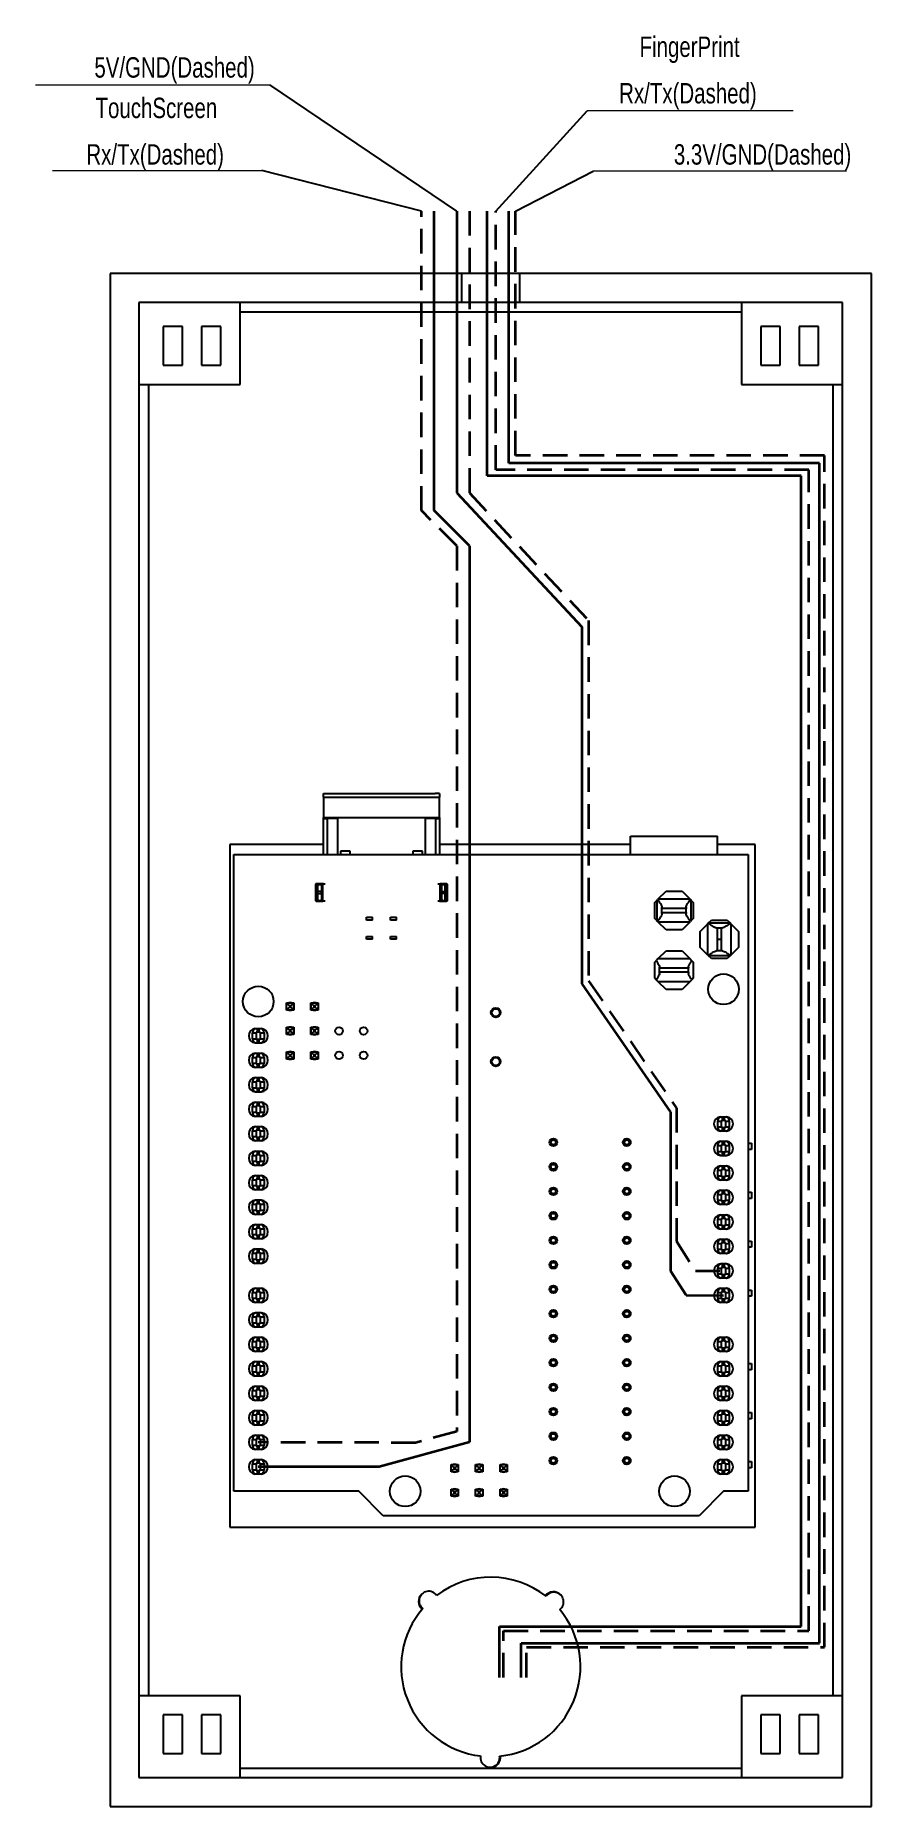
# Model space of a CAD drawing. Header units: millimetres. Extents: x 103.3 to 146.7, y 77.5 to 169.4.
import ezdxf

# ---------------------------------------------------------------- set-up
doc = ezdxf.new("R2010")
doc.units = ezdxf.units.MM
doc.linetypes.add('HIDDEN', pattern=[1.905, 1.27, -0.635])
doc.styles.add('SLDTEXTSTYLE0', font='TXT', dxfattribs={"width": 0.75})
doc.dimstyles.new('SLDDIMSTYLE0', dxfattribs={"dimtxt": 0.18, "dimasz": 3.302, "dimexe": 0, "dimexo": 0.0625, "dimgap": 0, "dimtad": 0, "dimtih": 1, "dimtoh": 1, "dimdec": 0, "dimrnd": 1e-09, "dimzin": 0, "dimdsep": 46, "dimtxsty": 'Standard', "dimblk1": 'NONE', "dimblk2": 'NONE', "dimsah": 1, "dimcen": 0.09, "dimadec": 0, "dimazin": 0, "dimtfac": 3.302, "dimtdec": 0, "dimtofl": 0, "dimtmove": 0, "dimatfit": 3, "dimldrblk": 'NONE', "dimfxl": 1, "dimfrac": 2, "dimtolj": 1, "dimtzin": 0, "dimarcsym": 0})

# ---------------------------------------------------------------- blocks, each defined once
blk = doc.blocks.new('SW_NOTE_0')
at = {"color": 0, "linetype": 'Continuous', "lineweight": 0}
blk.add_line((13.151, 0), (0, 0), dxfattribs=at)
at = {"color": 0, "linetype": 'Continuous', "lineweight": 0, "insert": (13.396, 1.402), "char_height": 1.05833, "attachment_point": 3, "style": 'SLDTEXTSTYLE0'}
blk.add_mtext('3.3V/GND(Dashed)', dxfattribs=at)
blk = doc.blocks.new('_None')
blk = doc.blocks.new('SW_NOTE_0_1')
at = {"color": 0, "linetype": 'Continuous', "lineweight": 0}
blk.add_line((10.694, 0), (0, 0), dxfattribs=at)
at = {"color": 0, "linetype": 'Continuous', "lineweight": 0, "char_height": 1.05833, "attachment_point": 2, "style": 'SLDTEXTSTYLE0'}
for s, insert in [('FingerPrint', (5.318, 3.851)), ('Rx/Tx(Dashed)', (5.233, 1.44))]:
    blk.add_mtext(s, dxfattribs=dict(at, insert=insert))
blk = doc.blocks.new('SW_NOTE_0_2')
at = {"color": 0, "linetype": 'Continuous', "lineweight": 0}
blk.add_line((-10.866, 0), (0, 0), dxfattribs=at)
at = {"color": 0, "linetype": 'Continuous', "lineweight": 0, "char_height": 1.05833, "attachment_point": 2, "style": 'SLDTEXTSTYLE0'}
for s, insert in [('TouchScreen', (-5.47, 3.779)), ('Rx/Tx(Dashed)', (-5.533, 1.368))]:
    blk.add_mtext(s, dxfattribs=dict(at, insert=insert))
blk = doc.blocks.new('SW_NOTE_0_3')
at = {"color": 0, "linetype": 'Continuous', "lineweight": 0}
blk.add_line((-12.151, 0), (0, 0), dxfattribs=at)
at = {"color": 0, "linetype": 'Continuous', "lineweight": 0, "insert": (-0.775, 1.434), "char_height": 1.05833, "attachment_point": 3, "style": 'SLDTEXTSTYLE0'}
blk.add_mtext('5V/GND(Dashed)', dxfattribs=at)

msp = doc.modelspace()

# ---------------------------------------------------------------- linework, layer by layer
at = {"color": 161, "linetype": 'HIDDEN', "lineweight": 35}
for p, q in [((123.319, 144.727), (123.319, 160.262)), ((125.154, 142.893), (123.319, 144.727)), ((125.154, 142.893), (125.154, 96.969)), ((125.154, 96.969), (123.011, 96.386)), ((123.011, 96.386), (114.854, 96.409))]:
    msp.add_line(p, q, dxfattribs=at)
at = {"color": 161, "linetype": 'Continuous', "lineweight": 35}
for p, q in [((123.973, 144.727), (123.973, 160.262)), ((125.808, 142.893), (123.973, 144.727)), ((125.808, 142.893), (125.808, 96.417)), ((125.808, 96.417), (121.118, 95.139)), ((121.118, 95.139), (114.854, 95.139))]:
    msp.add_line(p, q, dxfattribs=at)
at = {"color": 32, "linetype": 'Continuous', "lineweight": 35}
for p, q in [((125.154, 160.262), (125.154, 145.645)), ((125.154, 145.645), (131.634, 138.699)), ((131.634, 138.699), (131.634, 120.178)), ((131.634, 120.178), (136.234, 113.529)), ((136.234, 113.529), (136.234, 105.299)), ((136.234, 105.299), (137.038, 104.033)), ((137.038, 104.033), (138.984, 104.029))]:
    msp.add_line(p, q, dxfattribs=at)
at = {"color": 32, "linetype": 'HIDDEN', "lineweight": 35}
for p, q in [((125.808, 160.262), (125.808, 145.645)), ((125.808, 145.645), (131.984, 139.025)), ((131.984, 139.025), (131.984, 120.341)), ((131.984, 120.341), (136.547, 113.745)), ((136.547, 113.745), (136.547, 106.847)), ((136.547, 106.847), (137.53, 105.299)), ((137.53, 105.299), (138.984, 105.299))]:
    msp.add_line(p, q, dxfattribs=at)
at = {"color": 96, "linetype": 'Continuous', "lineweight": 35}
for p, q in [((126.723, 146.528), (126.723, 160.262)), ((143.013, 146.528), (126.723, 146.528)), ((143.013, 86.863), (143.013, 146.528)), ((127.361, 84.217), (127.361, 86.863)), ((127.361, 86.863), (143.013, 86.863))]:
    msp.add_line(p, q, dxfattribs=at)
at = {"color": 96, "linetype": 'HIDDEN', "lineweight": 35}
for p, q in [((127.181, 146.846), (127.181, 160.262)), ((143.411, 146.846), (127.181, 146.846)), ((143.411, 86.634), (143.411, 146.846)), ((127.575, 84.217), (127.575, 86.634)), ((127.575, 86.634), (143.411, 86.634))]:
    msp.add_line(p, q, dxfattribs=at)
at = {"color": 190, "linetype": 'Continuous', "lineweight": 35}
for p, q in [((127.848, 147.179), (127.848, 160.262)), ((143.96, 147.179), (127.848, 147.179)), ((143.96, 86), (143.96, 147.179)), ((128.481, 84.217), (128.481, 86)), ((128.481, 86), (143.96, 86))]:
    msp.add_line(p, q, dxfattribs=at)
at = {"color": 190, "linetype": 'HIDDEN', "lineweight": 35}
for p, q in [((128.19, 147.591), (128.19, 160.262)), ((144.218, 147.591), (128.19, 147.591)), ((144.218, 85.784), (144.218, 147.591)), ((128.772, 84.217), (128.772, 85.784)), ((128.772, 85.784), (144.218, 85.784))]:
    msp.add_line(p, q, dxfattribs=at)
at = {"color": 7, "linetype": 'Continuous', "lineweight": 25}
for p, q in [((125.414, 157.019), (107.164, 157.019)), ((107.164, 157.019), (107.164, 77.519)), ((125.414, 155.519), (125.414, 157.019)), ((128.414, 157.019), (125.414, 157.019)), ((128.414, 155.519), (128.414, 157.019)), ((146.664, 157.019), (128.414, 157.019)), ((146.664, 77.519), (146.664, 157.019)), ((108.664, 155.519), (108.664, 79.019)), ((125.414, 155.519), (108.664, 155.519)), ((113.914, 151.269), (113.914, 155.519)), ((128.414, 155.519), (125.414, 155.519)), ((145.164, 155.519), (128.414, 155.519)), ((139.914, 155.519), (139.914, 151.269)), ((145.164, 79.019), (145.164, 155.519)), ((109.914, 154.269), (109.914, 152.269)), ((110.914, 154.269), (109.914, 154.269)), ((110.914, 152.269), (110.914, 154.269)), ((111.914, 154.269), (111.914, 152.269)), ((112.914, 154.269), (111.914, 154.269)), ((112.914, 152.269), (112.914, 154.269)), ((140.914, 154.269), (140.914, 152.269)), ((141.914, 154.269), (140.914, 154.269)), ((141.914, 152.269), (141.914, 154.269)), ((142.914, 154.269), (142.914, 152.269)), ((143.914, 154.269), (142.914, 154.269)), ((143.914, 152.269), (143.914, 154.269)), ((109.914, 152.269), (110.914, 152.269)), ((111.914, 152.269), (112.914, 152.269)), ((140.914, 152.269), (141.914, 152.269)), ((142.914, 152.269), (143.914, 152.269)), ((108.664, 151.269), (113.914, 151.269)), ((139.914, 151.269), (145.164, 151.269)), ((118.234, 129.859), (118.234, 130.064)), ((118.234, 130.064), (118.464, 130.064)), ((118.234, 129.859), (118.234, 128.814)), ((118.234, 129.859), (124.254, 129.859)), ((118.464, 130.064), (124.024, 130.064)), ((124.254, 130.064), (124.024, 130.064)), ((124.254, 130.064), (124.254, 129.859)), ((124.254, 128.814), (124.254, 129.859)), ((118.234, 128.814), (124.254, 128.814)), ((118.234, 128.764), (118.234, 128.814)), ((118.234, 128.764), (118.439, 128.764)), ((118.234, 126.889), (118.234, 128.764)), ((118.414, 128.764), (118.414, 128.814)), ((118.419, 128.764), (118.419, 128.814)), ((118.984, 128.764), (118.439, 128.764)), ((118.984, 126.889), (118.984, 128.764)), ((123.504, 128.764), (123.504, 126.889)), ((124.049, 128.764), (123.504, 128.764)), ((124.049, 128.764), (124.254, 128.764)), ((124.069, 128.764), (124.069, 128.814)), ((124.074, 128.814), (124.074, 128.764)), ((124.254, 128.814), (124.254, 128.764)), ((124.254, 128.764), (124.254, 126.889)), ((134.166, 126.889), (134.166, 127.841)), ((134.166, 127.841), (138.666, 127.841)), ((138.666, 126.889), (138.666, 127.841)), ((113.379, 127.416), (113.379, 92.016)), ((118.234, 127.416), (113.379, 127.416)), ((113.584, 126.889), (140.254, 126.889)), ((113.584, 93.869), (113.584, 126.889)), ((119.619, 127.064), (119.119, 127.064)), ((119.119, 127.064), (119.119, 126.889)), ((119.619, 126.889), (119.619, 127.064)), ((123.369, 127.064), (122.869, 127.064)), ((122.869, 127.064), (122.869, 126.889)), ((123.369, 126.889), (123.369, 127.064)), ((134.166, 127.416), (124.254, 127.416)), ((140.629, 127.416), (138.666, 127.416)), ((140.254, 126.889), (140.254, 93.869)), ((140.629, 92.016), (140.629, 127.416)), ((117.815, 125.356), (117.815, 124.492)), ((117.904, 124.507), (117.904, 125.341)), ((117.906, 125.341), (118.101, 125.341)), ((117.944, 124.972), (117.944, 125.308)), ((118.124, 124.972), (117.944, 124.972)), ((117.944, 124.876), (117.944, 124.972)), ((118.124, 125.308), (118.124, 124.972)), ((118.124, 124.876), (118.124, 124.972)), ((118.209, 124.474), (118.209, 125.374)), ((124.279, 124.474), (124.279, 125.374)), ((124.364, 125.308), (124.364, 124.972)), ((124.364, 124.972), (124.544, 124.972)), ((124.364, 124.876), (124.364, 124.972)), ((124.387, 125.341), (124.582, 125.341)), ((124.544, 124.972), (124.544, 125.308)), ((124.544, 124.876), (124.544, 124.972)), ((124.584, 124.507), (124.584, 125.341)), ((124.673, 124.492), (124.673, 125.356)), ((135.602, 124.591), (136.002, 124.991)), ((136.002, 124.991), (136.831, 124.991)), ((136.831, 124.991), (137.231, 124.591)), ((117.906, 124.507), (118.101, 124.507)), ((117.944, 124.876), (118.124, 124.876)), ((117.944, 124.54), (117.944, 124.876)), ((118.124, 124.876), (118.124, 124.54)), ((124.364, 124.876), (124.364, 124.54)), ((124.544, 124.876), (124.364, 124.876)), ((124.387, 124.507), (124.582, 124.507)), ((124.544, 124.54), (124.544, 124.876)), ((135.416, 124.406), (135.541, 124.531)), ((135.416, 123.577), (135.416, 124.406)), ((135.541, 124.531), (135.567, 124.556)), ((135.541, 123.452), (135.541, 124.531)), ((135.602, 124.591), (135.567, 124.556)), ((135.602, 124.591), (137.231, 124.591)), ((135.791, 124.091), (135.791, 124.158)), ((135.791, 123.891), (135.791, 124.091)), ((137.041, 124.091), (135.791, 124.091)), ((137.041, 124.158), (137.041, 124.091)), ((137.041, 123.891), (137.041, 124.091)), ((137.231, 124.591), (137.266, 124.556)), ((137.266, 124.556), (137.291, 124.531)), ((137.291, 124.531), (137.291, 123.452)), ((137.291, 124.531), (137.416, 124.406)), ((137.416, 124.406), (137.416, 123.577)), ((120.469, 123.494), (120.469, 123.644)), ((120.469, 123.644), (120.769, 123.644)), ((120.769, 123.494), (120.469, 123.494)), ((120.769, 123.494), (120.769, 123.644)), ((121.719, 123.644), (122.019, 123.644)), ((121.719, 123.494), (121.719, 123.644)), ((122.019, 123.494), (121.719, 123.494)), ((122.019, 123.494), (122.019, 123.644)), ((135.541, 123.452), (135.416, 123.577)), ((135.567, 123.427), (135.541, 123.452)), ((135.602, 123.391), (135.567, 123.427)), ((137.231, 123.391), (135.602, 123.391)), ((136.002, 122.991), (135.602, 123.391)), ((135.791, 123.891), (137.041, 123.891)), ((135.791, 123.825), (135.791, 123.891)), ((137.231, 123.391), (136.831, 122.991)), ((137.041, 123.891), (137.041, 123.825)), ((137.231, 123.391), (137.266, 123.427)), ((137.291, 123.452), (137.266, 123.427)), ((137.416, 123.577), (137.291, 123.452)), ((137.766, 122.906), (138.166, 123.306)), ((138.166, 123.306), (138.187, 123.327)), ((138.166, 121.677), (138.166, 123.306)), ((138.187, 123.327), (138.202, 123.341)), ((138.202, 123.341), (138.352, 123.491)), ((138.202, 123.341), (139.331, 123.341)), ((138.352, 123.491), (139.181, 123.491)), ((138.599, 123.091), (138.666, 123.091)), ((138.666, 123.091), (138.866, 123.091)), ((138.666, 122.491), (138.666, 123.091)), ((138.866, 123.091), (138.866, 122.491)), ((138.866, 123.091), (138.933, 123.091)), ((139.181, 123.491), (139.331, 123.341)), ((139.331, 123.341), (139.345, 123.327)), ((139.366, 123.306), (139.345, 123.327)), ((139.366, 123.306), (139.366, 121.677)), ((139.366, 123.306), (139.766, 122.906)), ((120.469, 122.644), (120.769, 122.644)), ((120.469, 122.494), (120.469, 122.644)), ((120.769, 122.494), (120.469, 122.494)), ((120.769, 122.494), (120.769, 122.644)), ((121.719, 122.494), (121.719, 122.644)), ((121.719, 122.644), (122.019, 122.644)), ((122.019, 122.494), (121.719, 122.494)), ((122.019, 122.494), (122.019, 122.644)), ((136.831, 122.991), (136.002, 122.991)), ((137.766, 122.077), (137.766, 122.906)), ((138.866, 122.491), (138.666, 122.491)), ((138.666, 121.891), (138.666, 122.491)), ((138.866, 122.491), (138.866, 121.891)), ((139.766, 122.906), (139.766, 122.077)), ((135.416, 121.306), (135.493, 121.382)), ((135.416, 120.477), (135.416, 121.306)), ((135.602, 121.491), (135.493, 121.382)), ((135.602, 121.491), (136.002, 121.891)), ((135.602, 121.491), (137.231, 121.491)), ((136.002, 121.891), (136.831, 121.891)), ((136.831, 121.891), (137.231, 121.491)), ((137.231, 121.491), (137.34, 121.382)), ((137.34, 121.382), (137.416, 121.306)), ((137.416, 121.306), (137.416, 120.477)), ((138.166, 121.677), (137.766, 122.077)), ((138.166, 121.677), (138.187, 121.656)), ((138.202, 121.641), (138.187, 121.656)), ((139.331, 121.641), (138.202, 121.641)), ((138.352, 121.491), (138.202, 121.641)), ((139.181, 121.491), (138.352, 121.491)), ((138.666, 121.891), (138.599, 121.891)), ((138.866, 121.891), (138.666, 121.891)), ((138.933, 121.891), (138.866, 121.891)), ((139.331, 121.641), (139.181, 121.491)), ((139.345, 121.656), (139.331, 121.641)), ((139.366, 121.677), (139.345, 121.656)), ((139.766, 122.077), (139.366, 121.677)), ((135.493, 120.401), (135.416, 120.477)), ((135.602, 120.291), (135.493, 120.401)), ((135.666, 120.997), (135.666, 121.058)), ((135.666, 120.786), (135.666, 120.997)), ((135.666, 120.725), (135.666, 120.786)), ((137.163, 120.991), (135.67, 120.991)), ((137.163, 120.791), (135.67, 120.791)), ((137.166, 121.058), (137.166, 120.997)), ((137.166, 120.786), (137.166, 120.997)), ((137.166, 120.786), (137.166, 120.725)), ((137.231, 120.291), (137.34, 120.401)), ((137.416, 120.477), (137.34, 120.401)), ((138.616, 120.591), (138.587, 120.591)), ((138.616, 120.608), (138.616, 120.591)), ((137.231, 120.291), (135.602, 120.291)), ((136.002, 119.891), (135.602, 120.291)), ((136.831, 119.891), (136.002, 119.891)), ((137.231, 120.291), (136.831, 119.891)), ((116.316, 118.826), (116.316, 119.201)), ((116.316, 119.201), (116.466, 119.051)), ((116.316, 119.201), (116.691, 119.201)), ((116.316, 118.826), (116.466, 118.976)), ((116.691, 118.826), (116.316, 118.826)), ((116.438, 118.826), (116.505, 118.815)), ((116.466, 119.051), (116.466, 118.976)), ((116.541, 119.051), (116.466, 119.051)), ((116.466, 118.976), (116.541, 118.976)), ((116.505, 118.815), (116.572, 118.826)), ((116.541, 119.051), (116.691, 119.201)), ((116.541, 118.976), (116.541, 119.051)), ((116.541, 118.976), (116.691, 118.826)), ((116.691, 119.201), (116.691, 118.826)), ((117.586, 119.201), (117.961, 119.201)), ((117.736, 119.051), (117.586, 119.201)), ((117.586, 118.826), (117.586, 119.201)), ((117.736, 118.976), (117.586, 118.826)), ((117.961, 118.826), (117.586, 118.826)), ((117.708, 118.826), (117.775, 118.815)), ((117.811, 119.051), (117.736, 119.051)), ((117.736, 119.051), (117.736, 118.976)), ((117.736, 118.976), (117.811, 118.976)), ((117.775, 118.815), (117.842, 118.826)), ((117.961, 119.201), (117.811, 119.051)), ((117.811, 118.976), (117.811, 119.051)), ((117.961, 118.826), (117.811, 118.976)), ((117.961, 119.201), (117.961, 118.826)), ((114.556, 117.641), (114.754, 117.641)), ((114.556, 117.341), (114.556, 117.641)), ((114.695, 117.864), (114.729, 117.866)), ((114.729, 117.866), (114.804, 117.866)), ((114.754, 117.341), (114.754, 117.641)), ((114.804, 117.691), (114.804, 117.866)), ((114.804, 117.866), (114.904, 117.866)), ((114.804, 117.691), (114.904, 117.691)), ((114.904, 117.691), (114.904, 117.866)), ((114.904, 117.866), (114.979, 117.866)), ((114.954, 117.641), (115.152, 117.641)), ((114.954, 117.641), (114.954, 117.341)), ((114.979, 117.866), (115.012, 117.864)), ((115.152, 117.641), (115.152, 117.341)), ((116.316, 117.556), (116.316, 117.931)), ((116.316, 117.931), (116.466, 117.781)), ((116.316, 117.931), (116.691, 117.931)), ((116.316, 117.556), (116.466, 117.706)), ((116.466, 117.781), (116.466, 117.706)), ((116.541, 117.781), (116.466, 117.781)), ((116.466, 117.706), (116.541, 117.706)), ((116.541, 117.781), (116.691, 117.931)), ((116.541, 117.706), (116.541, 117.781)), ((116.541, 117.706), (116.691, 117.556)), ((116.691, 117.931), (116.691, 117.556)), ((117.586, 117.556), (117.586, 117.931)), ((117.736, 117.781), (117.586, 117.931)), ((117.586, 117.931), (117.961, 117.931)), ((117.736, 117.706), (117.586, 117.556)), ((117.736, 117.781), (117.736, 117.706)), ((117.811, 117.781), (117.736, 117.781)), ((117.736, 117.706), (117.811, 117.706)), ((117.961, 117.931), (117.811, 117.781)), ((117.811, 117.706), (117.811, 117.781)), ((117.961, 117.556), (117.811, 117.706)), ((117.961, 117.931), (117.961, 117.556)), ((114.556, 117.341), (114.754, 117.341)), ((114.729, 117.116), (114.695, 117.117)), ((114.804, 117.116), (114.729, 117.116)), ((114.804, 117.116), (114.804, 117.291)), ((114.904, 117.291), (114.804, 117.291)), ((114.904, 117.116), (114.804, 117.116)), ((114.904, 117.116), (114.904, 117.291)), ((114.979, 117.116), (114.904, 117.116)), ((114.954, 117.341), (115.152, 117.341)), ((115.012, 117.117), (114.979, 117.116)), ((116.691, 117.556), (116.316, 117.556)), ((116.316, 116.286), (116.316, 116.661)), ((116.316, 116.661), (116.466, 116.511)), ((116.316, 116.661), (116.691, 116.661)), ((116.438, 117.556), (116.505, 117.545)), ((116.505, 117.545), (116.572, 117.556)), ((116.541, 116.511), (116.691, 116.661)), ((116.691, 116.661), (116.691, 116.286)), ((117.961, 117.556), (117.586, 117.556)), ((117.586, 116.286), (117.586, 116.661)), ((117.736, 116.511), (117.586, 116.661)), ((117.586, 116.661), (117.961, 116.661)), ((117.708, 117.556), (117.775, 117.545)), ((117.775, 117.545), (117.842, 117.556)), ((117.961, 116.661), (117.811, 116.511)), ((117.961, 116.661), (117.961, 116.286)), ((114.556, 116.371), (114.754, 116.371)), ((114.556, 116.071), (114.556, 116.371)), ((114.556, 116.071), (114.754, 116.071)), ((114.695, 116.594), (114.729, 116.596)), ((114.729, 115.846), (114.695, 115.847)), ((114.729, 116.596), (114.804, 116.596)), ((114.804, 115.846), (114.729, 115.846)), ((114.754, 116.071), (114.754, 116.371)), ((114.804, 116.421), (114.804, 116.596)), ((114.804, 116.596), (114.904, 116.596)), ((114.804, 116.421), (114.904, 116.421)), ((114.804, 115.846), (114.804, 116.021)), ((114.904, 116.021), (114.804, 116.021)), ((114.904, 115.846), (114.804, 115.846)), ((114.904, 116.421), (114.904, 116.596)), ((114.904, 116.596), (114.979, 116.596)), ((114.904, 115.846), (114.904, 116.021)), ((114.979, 115.846), (114.904, 115.846)), ((114.954, 116.371), (115.152, 116.371)), ((114.954, 116.371), (114.954, 116.071)), ((114.954, 116.071), (115.152, 116.071)), ((114.979, 116.596), (115.012, 116.594)), ((115.012, 115.847), (114.979, 115.846)), ((115.152, 116.371), (115.152, 116.071)), ((116.316, 116.286), (116.466, 116.436)), ((116.691, 116.286), (116.316, 116.286)), ((116.438, 116.286), (116.505, 116.275)), ((116.466, 116.511), (116.466, 116.436)), ((116.541, 116.511), (116.466, 116.511)), ((116.466, 116.436), (116.541, 116.436)), ((116.505, 116.275), (116.572, 116.286)), ((116.541, 116.436), (116.541, 116.511)), ((116.541, 116.436), (116.691, 116.286)), ((117.736, 116.436), (117.586, 116.286)), ((117.961, 116.286), (117.586, 116.286)), ((117.708, 116.286), (117.775, 116.275)), ((117.811, 116.511), (117.736, 116.511)), ((117.736, 116.511), (117.736, 116.436)), ((117.736, 116.436), (117.811, 116.436)), ((117.775, 116.275), (117.842, 116.286)), ((117.811, 116.436), (117.811, 116.511)), ((117.961, 116.286), (117.811, 116.436)), ((114.556, 115.101), (114.754, 115.101)), ((114.556, 114.801), (114.556, 115.101)), ((114.695, 115.324), (114.729, 115.326)), ((114.729, 115.326), (114.804, 115.326)), ((114.754, 114.801), (114.754, 115.101)), ((114.804, 115.151), (114.804, 115.326)), ((114.804, 115.326), (114.904, 115.326)), ((114.804, 115.151), (114.904, 115.151)), ((114.904, 115.151), (114.904, 115.326)), ((114.904, 115.326), (114.979, 115.326)), ((114.954, 115.101), (114.954, 114.801)), ((114.954, 115.101), (115.152, 115.101)), ((114.979, 115.326), (115.012, 115.324)), ((115.152, 115.101), (115.152, 114.801)), ((114.556, 114.801), (114.754, 114.801)), ((114.729, 114.576), (114.695, 114.577)), ((114.695, 114.054), (114.729, 114.056)), ((114.804, 114.576), (114.729, 114.576)), ((114.729, 114.056), (114.804, 114.056)), ((114.804, 114.576), (114.804, 114.751)), ((114.904, 114.751), (114.804, 114.751)), ((114.904, 114.576), (114.804, 114.576)), ((114.804, 113.881), (114.804, 114.056)), ((114.804, 114.056), (114.904, 114.056)), ((114.904, 114.576), (114.904, 114.751)), ((114.979, 114.576), (114.904, 114.576)), ((114.904, 113.881), (114.904, 114.056)), ((114.904, 114.056), (114.979, 114.056)), ((114.954, 114.801), (115.152, 114.801)), ((115.012, 114.577), (114.979, 114.576)), ((114.979, 114.056), (115.012, 114.054)), ((114.556, 113.531), (114.556, 113.831)), ((114.556, 113.831), (114.754, 113.831)), ((114.556, 113.531), (114.754, 113.531)), ((114.729, 113.306), (114.695, 113.307)), ((114.804, 113.306), (114.729, 113.306)), ((114.754, 113.531), (114.754, 113.831)), ((114.804, 113.881), (114.904, 113.881)), ((114.904, 113.481), (114.804, 113.481)), ((114.804, 113.306), (114.804, 113.481)), ((114.904, 113.306), (114.804, 113.306)), ((114.904, 113.306), (114.904, 113.481)), ((114.979, 113.306), (114.904, 113.306)), ((114.954, 113.831), (115.152, 113.831)), ((114.954, 113.831), (114.954, 113.531)), ((114.954, 113.531), (115.152, 113.531)), ((115.012, 113.307), (114.979, 113.306)), ((115.152, 113.831), (115.152, 113.531)), ((138.686, 112.769), (138.686, 113.069)), ((138.686, 113.069), (138.884, 113.069)), ((138.825, 113.292), (138.859, 113.294)), ((138.859, 113.294), (138.934, 113.294)), ((138.884, 112.769), (138.884, 113.069)), ((138.934, 113.119), (138.934, 113.294)), ((138.934, 113.294), (139.034, 113.294)), ((138.934, 113.119), (139.034, 113.119)), ((139.034, 113.119), (139.034, 113.294)), ((139.034, 113.294), (139.109, 113.294)), ((139.084, 113.069), (139.084, 112.769)), ((139.084, 113.069), (139.282, 113.069)), ((139.109, 113.294), (139.142, 113.292)), ((139.282, 113.069), (139.282, 112.769)), ((114.556, 112.261), (114.556, 112.561)), ((114.556, 112.561), (114.754, 112.561)), ((114.556, 112.261), (114.754, 112.261)), ((114.695, 112.784), (114.729, 112.786)), ((114.729, 112.786), (114.804, 112.786)), ((114.754, 112.261), (114.754, 112.561)), ((114.804, 112.611), (114.804, 112.786)), ((114.804, 112.786), (114.904, 112.786)), ((114.804, 112.611), (114.904, 112.611)), ((114.804, 112.036), (114.804, 112.211)), ((114.904, 112.211), (114.804, 112.211)), ((114.904, 112.611), (114.904, 112.786)), ((114.904, 112.786), (114.979, 112.786)), ((114.904, 112.036), (114.904, 112.211)), ((114.954, 112.561), (114.954, 112.261)), ((114.954, 112.561), (115.152, 112.561)), ((114.954, 112.261), (115.152, 112.261)), ((114.979, 112.786), (115.012, 112.784)), ((115.152, 112.561), (115.152, 112.261)), ((138.686, 112.769), (138.884, 112.769)), ((138.859, 112.544), (138.825, 112.545)), ((138.934, 112.544), (138.859, 112.544)), ((139.034, 112.719), (138.934, 112.719)), ((138.934, 112.544), (138.934, 112.719)), ((139.034, 112.544), (138.934, 112.544)), ((139.034, 112.544), (139.034, 112.719)), ((139.109, 112.544), (139.034, 112.544)), ((139.084, 112.769), (139.282, 112.769)), ((139.142, 112.545), (139.109, 112.544)), ((114.556, 110.991), (114.556, 111.291)), ((114.556, 111.291), (114.754, 111.291)), ((114.729, 112.036), (114.695, 112.037)), ((114.695, 111.514), (114.729, 111.516)), ((114.804, 112.036), (114.729, 112.036)), ((114.729, 111.516), (114.804, 111.516)), ((114.754, 110.991), (114.754, 111.291)), ((114.904, 112.036), (114.804, 112.036)), ((114.804, 111.341), (114.804, 111.516)), ((114.804, 111.516), (114.904, 111.516)), ((114.804, 111.341), (114.904, 111.341)), ((114.979, 112.036), (114.904, 112.036)), ((114.904, 111.341), (114.904, 111.516)), ((114.904, 111.516), (114.979, 111.516)), ((114.954, 111.291), (114.954, 110.991)), ((114.954, 111.291), (115.152, 111.291)), ((115.012, 112.037), (114.979, 112.036)), ((114.979, 111.516), (115.012, 111.514)), ((115.152, 111.291), (115.152, 110.991)), ((138.686, 111.499), (138.686, 111.799)), ((138.686, 111.799), (138.884, 111.799)), ((138.686, 111.499), (138.884, 111.499)), ((138.825, 112.022), (138.859, 112.024)), ((138.859, 111.274), (138.825, 111.275)), ((138.859, 112.024), (138.934, 112.024)), ((138.934, 111.274), (138.859, 111.274)), ((138.884, 111.499), (138.884, 111.799)), ((138.934, 111.849), (138.934, 112.024)), ((138.934, 112.024), (139.034, 112.024)), ((138.934, 111.849), (139.034, 111.849)), ((139.034, 111.449), (138.934, 111.449)), ((138.934, 111.274), (138.934, 111.449)), ((139.034, 111.274), (138.934, 111.274)), ((139.034, 111.849), (139.034, 112.024)), ((139.034, 112.024), (139.109, 112.024)), ((139.034, 111.274), (139.034, 111.449)), ((139.109, 111.274), (139.034, 111.274)), ((139.084, 111.799), (139.084, 111.499)), ((139.084, 111.799), (139.282, 111.799)), ((139.084, 111.499), (139.282, 111.499)), ((139.109, 112.024), (139.142, 112.022)), ((139.142, 111.275), (139.109, 111.274)), ((139.282, 111.799), (139.282, 111.499)), ((140.254, 111.921), (140.433, 111.921)), ((140.433, 111.601), (140.254, 111.601)), ((140.433, 111.921), (140.433, 111.601)), ((114.556, 110.991), (114.754, 110.991)), ((114.729, 110.766), (114.695, 110.767)), ((114.695, 110.244), (114.729, 110.246)), ((114.804, 110.766), (114.729, 110.766)), ((114.729, 110.246), (114.804, 110.246)), ((114.904, 110.941), (114.804, 110.941)), ((114.804, 110.766), (114.804, 110.941)), ((114.904, 110.766), (114.804, 110.766)), ((114.804, 110.071), (114.804, 110.246)), ((114.804, 110.246), (114.904, 110.246)), ((114.904, 110.766), (114.904, 110.941)), ((114.979, 110.766), (114.904, 110.766)), ((114.904, 110.071), (114.904, 110.246)), ((114.904, 110.246), (114.979, 110.246)), ((114.954, 110.991), (115.152, 110.991)), ((115.012, 110.767), (114.979, 110.766)), ((114.979, 110.246), (115.012, 110.244)), ((138.686, 110.529), (138.884, 110.529)), ((138.686, 110.229), (138.686, 110.529)), ((138.686, 110.229), (138.884, 110.229)), ((138.825, 110.752), (138.859, 110.754)), ((138.859, 110.754), (138.934, 110.754)), ((138.884, 110.229), (138.884, 110.529)), ((138.934, 110.579), (138.934, 110.754)), ((138.934, 110.754), (139.034, 110.754)), ((138.934, 110.579), (139.034, 110.579)), ((139.034, 110.579), (139.034, 110.754)), ((139.034, 110.754), (139.109, 110.754)), ((139.084, 110.529), (139.282, 110.529)), ((139.084, 110.529), (139.084, 110.229)), ((139.084, 110.229), (139.282, 110.229)), ((139.109, 110.754), (139.142, 110.752)), ((139.282, 110.529), (139.282, 110.229)), ((114.556, 109.721), (114.556, 110.021)), ((114.556, 110.021), (114.754, 110.021)), ((114.556, 109.721), (114.754, 109.721)), ((114.729, 109.496), (114.695, 109.497)), ((114.804, 109.496), (114.729, 109.496)), ((114.754, 109.721), (114.754, 110.021)), ((114.804, 110.071), (114.904, 110.071)), ((114.904, 109.671), (114.804, 109.671)), ((114.804, 109.496), (114.804, 109.671)), ((114.904, 109.496), (114.804, 109.496)), ((114.904, 109.496), (114.904, 109.671)), ((114.979, 109.496), (114.904, 109.496)), ((114.954, 110.021), (114.954, 109.721)), ((114.954, 110.021), (115.152, 110.021)), ((114.954, 109.721), (115.152, 109.721)), ((115.012, 109.497), (114.979, 109.496)), ((115.152, 110.021), (115.152, 109.721)), ((138.859, 110.004), (138.825, 110.005)), ((138.825, 109.482), (138.859, 109.484)), ((138.934, 110.004), (138.859, 110.004)), ((138.859, 109.484), (138.934, 109.484)), ((138.934, 110.004), (138.934, 110.179)), ((139.034, 110.179), (138.934, 110.179)), ((139.034, 110.004), (138.934, 110.004)), ((138.934, 109.309), (138.934, 109.484)), ((138.934, 109.484), (139.034, 109.484)), ((138.934, 109.309), (139.034, 109.309)), ((139.034, 110.004), (139.034, 110.179)), ((139.109, 110.004), (139.034, 110.004)), ((139.034, 109.309), (139.034, 109.484)), ((139.034, 109.484), (139.109, 109.484)), ((139.142, 110.005), (139.109, 110.004)), ((139.109, 109.484), (139.142, 109.482)), ((140.254, 109.381), (140.433, 109.381)), ((140.433, 109.381), (140.433, 109.061)), ((114.556, 108.451), (114.556, 108.751)), ((114.556, 108.751), (114.754, 108.751)), ((114.556, 108.451), (114.754, 108.451)), ((114.695, 108.974), (114.729, 108.976)), ((114.729, 108.976), (114.804, 108.976)), ((114.754, 108.451), (114.754, 108.751)), ((114.804, 108.801), (114.804, 108.976)), ((114.804, 108.976), (114.904, 108.976)), ((114.804, 108.801), (114.904, 108.801)), ((114.904, 108.401), (114.804, 108.401)), ((114.804, 108.226), (114.804, 108.401)), ((114.904, 108.801), (114.904, 108.976)), ((114.904, 108.976), (114.979, 108.976)), ((114.904, 108.226), (114.904, 108.401)), ((114.954, 108.751), (114.954, 108.451)), ((114.954, 108.751), (115.152, 108.751)), ((114.954, 108.451), (115.152, 108.451)), ((114.979, 108.976), (115.012, 108.974)), ((115.152, 108.751), (115.152, 108.451)), ((138.686, 108.959), (138.686, 109.259)), ((138.686, 109.259), (138.884, 109.259)), ((138.686, 108.959), (138.884, 108.959)), ((138.859, 108.734), (138.825, 108.735)), ((138.934, 108.734), (138.859, 108.734)), ((138.884, 108.959), (138.884, 109.259)), ((138.934, 108.734), (138.934, 108.909)), ((139.034, 108.909), (138.934, 108.909)), ((139.034, 108.734), (138.934, 108.734)), ((139.034, 108.734), (139.034, 108.909)), ((139.109, 108.734), (139.034, 108.734)), ((139.084, 109.259), (139.084, 108.959)), ((139.084, 109.259), (139.282, 109.259)), ((139.084, 108.959), (139.282, 108.959)), ((139.142, 108.735), (139.109, 108.734)), ((139.282, 109.259), (139.282, 108.959)), ((140.433, 109.061), (140.254, 109.061)), ((114.556, 107.181), (114.556, 107.481)), ((114.556, 107.481), (114.754, 107.481)), ((114.729, 108.226), (114.695, 108.227)), ((114.695, 107.704), (114.729, 107.706)), ((114.804, 108.226), (114.729, 108.226)), ((114.729, 107.706), (114.804, 107.706)), ((114.754, 107.181), (114.754, 107.481)), ((114.904, 108.226), (114.804, 108.226)), ((114.804, 107.531), (114.804, 107.706)), ((114.804, 107.706), (114.904, 107.706)), ((114.804, 107.531), (114.904, 107.531)), ((114.979, 108.226), (114.904, 108.226)), ((114.904, 107.531), (114.904, 107.706)), ((114.904, 107.706), (114.979, 107.706)), ((114.954, 107.481), (114.954, 107.181)), ((114.954, 107.481), (115.152, 107.481)), ((115.012, 108.227), (114.979, 108.226)), ((114.979, 107.706), (115.012, 107.704)), ((115.152, 107.481), (115.152, 107.181)), ((138.686, 107.689), (138.686, 107.989)), ((138.686, 107.989), (138.884, 107.989)), ((138.686, 107.689), (138.884, 107.689)), ((138.825, 108.212), (138.859, 108.214)), ((138.859, 107.464), (138.825, 107.465)), ((138.859, 108.214), (138.934, 108.214)), ((138.884, 107.689), (138.884, 107.989)), ((138.934, 108.039), (138.934, 108.214)), ((138.934, 108.214), (139.034, 108.214)), ((138.934, 108.039), (139.034, 108.039)), ((138.934, 107.464), (138.934, 107.639)), ((139.034, 107.639), (138.934, 107.639)), ((139.034, 108.039), (139.034, 108.214)), ((139.034, 108.214), (139.109, 108.214)), ((139.034, 107.464), (139.034, 107.639)), ((139.084, 107.989), (139.282, 107.989)), ((139.084, 107.989), (139.084, 107.689)), ((139.084, 107.689), (139.282, 107.689)), ((139.109, 108.214), (139.142, 108.212)), ((139.142, 107.465), (139.109, 107.464)), ((139.282, 107.989), (139.282, 107.689)), ((114.556, 107.181), (114.754, 107.181)), ((114.729, 106.956), (114.695, 106.957)), ((114.804, 106.956), (114.729, 106.956)), ((114.904, 107.131), (114.804, 107.131)), ((114.804, 106.956), (114.804, 107.131)), ((114.904, 106.956), (114.804, 106.956)), ((114.904, 106.956), (114.904, 107.131)), ((114.979, 106.956), (114.904, 106.956)), ((114.954, 107.181), (115.152, 107.181)), ((115.012, 106.957), (114.979, 106.956)), ((138.686, 106.419), (138.686, 106.719)), ((138.686, 106.719), (138.884, 106.719)), ((138.825, 106.942), (138.859, 106.944)), ((138.934, 107.464), (138.859, 107.464)), ((138.859, 106.944), (138.934, 106.944)), ((138.884, 106.419), (138.884, 106.719)), ((139.034, 107.464), (138.934, 107.464)), ((138.934, 106.769), (138.934, 106.944)), ((138.934, 106.944), (139.034, 106.944)), ((138.934, 106.769), (139.034, 106.769)), ((139.109, 107.464), (139.034, 107.464)), ((139.034, 106.769), (139.034, 106.944)), ((139.034, 106.944), (139.109, 106.944)), ((139.084, 106.719), (139.282, 106.719)), ((139.084, 106.719), (139.084, 106.419)), ((139.109, 106.944), (139.142, 106.942)), ((139.282, 106.719), (139.282, 106.419)), ((140.254, 106.841), (140.433, 106.841)), ((140.433, 106.841), (140.433, 106.521)), ((114.556, 106.211), (114.754, 106.211)), ((114.556, 105.911), (114.556, 106.211)), ((114.556, 105.911), (114.754, 105.911)), ((114.695, 106.434), (114.729, 106.436)), ((114.729, 105.686), (114.695, 105.687)), ((114.729, 106.436), (114.804, 106.436)), ((114.804, 105.686), (114.729, 105.686)), ((114.754, 105.911), (114.754, 106.211)), ((114.804, 106.261), (114.804, 106.436)), ((114.804, 106.436), (114.904, 106.436)), ((114.804, 106.261), (114.904, 106.261)), ((114.804, 105.686), (114.804, 105.861)), ((114.904, 105.861), (114.804, 105.861)), ((114.904, 105.686), (114.804, 105.686)), ((114.904, 106.261), (114.904, 106.436)), ((114.904, 106.436), (114.979, 106.436)), ((114.904, 105.686), (114.904, 105.861)), ((114.979, 105.686), (114.904, 105.686)), ((114.954, 106.211), (115.152, 106.211)), ((114.954, 106.211), (114.954, 105.911)), ((114.954, 105.911), (115.152, 105.911)), ((114.979, 106.436), (115.012, 106.434)), ((115.012, 105.687), (114.979, 105.686)), ((115.152, 106.211), (115.152, 105.911)), ((138.686, 106.419), (138.884, 106.419)), ((138.859, 106.194), (138.825, 106.195)), ((138.825, 105.672), (138.859, 105.674)), ((138.934, 106.194), (138.859, 106.194)), ((138.859, 105.674), (138.934, 105.674)), ((138.934, 106.194), (138.934, 106.369)), ((139.034, 106.369), (138.934, 106.369)), ((139.034, 106.194), (138.934, 106.194)), ((138.934, 105.499), (138.934, 105.674)), ((138.934, 105.674), (139.034, 105.674)), ((139.034, 106.194), (139.034, 106.369)), ((139.109, 106.194), (139.034, 106.194)), ((139.034, 105.499), (139.034, 105.674)), ((139.034, 105.674), (139.109, 105.674)), ((139.084, 106.419), (139.282, 106.419)), ((139.142, 106.195), (139.109, 106.194)), ((139.109, 105.674), (139.142, 105.672)), ((140.433, 106.521), (140.254, 106.521)), ((138.686, 105.449), (138.884, 105.449)), ((138.686, 105.149), (138.686, 105.449)), ((138.686, 105.149), (138.884, 105.149)), ((138.859, 104.924), (138.825, 104.925)), ((138.934, 104.924), (138.859, 104.924)), ((138.884, 105.149), (138.884, 105.449)), ((138.934, 105.499), (139.034, 105.499)), ((139.034, 105.099), (138.934, 105.099)), ((138.934, 104.924), (138.934, 105.099)), ((139.034, 104.924), (138.934, 104.924)), ((139.034, 104.924), (139.034, 105.099)), ((139.109, 104.924), (139.034, 104.924)), ((139.084, 105.449), (139.084, 105.149)), ((139.084, 105.449), (139.282, 105.449)), ((139.084, 105.149), (139.282, 105.149)), ((139.142, 104.925), (139.109, 104.924)), ((139.282, 105.449), (139.282, 105.149)), ((114.556, 103.879), (114.556, 104.179)), ((114.556, 104.179), (114.754, 104.179)), ((114.556, 103.879), (114.754, 103.879)), ((114.695, 104.402), (114.729, 104.404)), ((114.729, 104.404), (114.804, 104.404)), ((114.754, 103.879), (114.754, 104.179)), ((114.804, 104.229), (114.804, 104.404)), ((114.804, 104.404), (114.904, 104.404)), ((114.804, 104.229), (114.904, 104.229)), ((114.904, 103.829), (114.804, 103.829)), ((114.804, 103.654), (114.804, 103.829)), ((114.904, 104.229), (114.904, 104.404)), ((114.904, 104.404), (114.979, 104.404)), ((114.904, 103.654), (114.904, 103.829)), ((114.954, 104.179), (114.954, 103.879)), ((114.954, 104.179), (115.152, 104.179)), ((114.954, 103.879), (115.152, 103.879)), ((114.979, 104.404), (115.012, 104.402)), ((115.152, 104.179), (115.152, 103.879)), ((138.686, 103.879), (138.686, 104.179)), ((138.686, 104.179), (138.884, 104.179)), ((138.686, 103.879), (138.884, 103.879)), ((138.825, 104.402), (138.859, 104.404)), ((138.859, 104.404), (138.934, 104.404)), ((138.884, 103.879), (138.884, 104.179)), ((138.934, 104.229), (138.934, 104.404)), ((138.934, 104.404), (139.034, 104.404)), ((138.934, 104.229), (139.034, 104.229)), ((139.034, 103.829), (138.934, 103.829)), ((138.934, 103.654), (138.934, 103.829)), ((139.034, 104.229), (139.034, 104.404)), ((139.034, 104.404), (139.109, 104.404)), ((139.034, 103.654), (139.034, 103.829)), ((139.084, 104.179), (139.084, 103.879)), ((139.084, 104.179), (139.282, 104.179)), ((139.084, 103.879), (139.282, 103.879)), ((139.109, 104.404), (139.142, 104.402)), ((139.282, 104.179), (139.282, 103.879)), ((140.254, 104.301), (140.433, 104.301)), ((140.433, 103.981), (140.254, 103.981)), ((140.433, 104.301), (140.433, 103.981)), ((114.556, 102.609), (114.556, 102.909)), ((114.556, 102.909), (114.754, 102.909)), ((114.729, 103.654), (114.695, 103.655)), ((114.695, 103.132), (114.729, 103.134)), ((114.804, 103.654), (114.729, 103.654)), ((114.729, 103.134), (114.804, 103.134)), ((114.754, 102.609), (114.754, 102.909)), ((114.904, 103.654), (114.804, 103.654)), ((114.804, 102.959), (114.804, 103.134)), ((114.804, 103.134), (114.904, 103.134)), ((114.804, 102.959), (114.904, 102.959)), ((114.979, 103.654), (114.904, 103.654)), ((114.904, 102.959), (114.904, 103.134)), ((114.904, 103.134), (114.979, 103.134)), ((114.954, 102.909), (114.954, 102.609)), ((114.954, 102.909), (115.152, 102.909)), ((115.012, 103.655), (114.979, 103.654)), ((114.979, 103.134), (115.012, 103.132)), ((115.152, 102.909), (115.152, 102.609)), ((138.859, 103.654), (138.825, 103.655)), ((138.934, 103.654), (138.859, 103.654)), ((139.034, 103.654), (138.934, 103.654)), ((139.109, 103.654), (139.034, 103.654)), ((139.142, 103.655), (139.109, 103.654)), ((114.556, 102.609), (114.754, 102.609)), ((114.729, 102.384), (114.695, 102.385)), ((114.804, 102.384), (114.729, 102.384)), ((114.904, 102.559), (114.804, 102.559)), ((114.804, 102.384), (114.804, 102.559)), ((114.904, 102.384), (114.804, 102.384)), ((114.904, 102.384), (114.904, 102.559)), ((114.979, 102.384), (114.904, 102.384)), ((114.954, 102.609), (115.152, 102.609)), ((115.012, 102.385), (114.979, 102.384)), ((114.556, 101.339), (114.556, 101.639)), ((114.556, 101.639), (114.754, 101.639)), ((114.556, 101.339), (114.754, 101.339)), ((114.695, 101.862), (114.729, 101.864)), ((114.729, 101.114), (114.695, 101.115)), ((114.729, 101.864), (114.804, 101.864)), ((114.804, 101.114), (114.729, 101.114)), ((114.754, 101.339), (114.754, 101.639)), ((114.804, 101.689), (114.804, 101.864)), ((114.804, 101.864), (114.904, 101.864)), ((114.804, 101.689), (114.904, 101.689)), ((114.804, 101.114), (114.804, 101.289)), ((114.904, 101.289), (114.804, 101.289)), ((114.904, 101.114), (114.804, 101.114)), ((114.904, 101.689), (114.904, 101.864)), ((114.904, 101.864), (114.979, 101.864)), ((114.904, 101.114), (114.904, 101.289)), ((114.979, 101.114), (114.904, 101.114)), ((114.954, 101.639), (114.954, 101.339)), ((114.954, 101.639), (115.152, 101.639)), ((114.954, 101.339), (115.152, 101.339)), ((114.979, 101.864), (115.012, 101.862)), ((115.012, 101.115), (114.979, 101.114)), ((115.152, 101.639), (115.152, 101.339)), ((138.686, 101.339), (138.686, 101.639)), ((138.686, 101.639), (138.884, 101.639)), ((138.686, 101.339), (138.884, 101.339)), ((138.825, 101.862), (138.859, 101.864)), ((138.859, 101.114), (138.825, 101.115)), ((138.859, 101.864), (138.934, 101.864)), ((138.934, 101.114), (138.859, 101.114)), ((138.884, 101.339), (138.884, 101.639)), ((138.934, 101.689), (138.934, 101.864)), ((138.934, 101.864), (139.034, 101.864)), ((138.934, 101.689), (139.034, 101.689)), ((139.034, 101.289), (138.934, 101.289)), ((138.934, 101.114), (138.934, 101.289)), ((139.034, 101.114), (138.934, 101.114)), ((139.034, 101.689), (139.034, 101.864)), ((139.034, 101.864), (139.109, 101.864)), ((139.034, 101.114), (139.034, 101.289)), ((139.109, 101.114), (139.034, 101.114)), ((139.084, 101.639), (139.084, 101.339)), ((139.084, 101.639), (139.282, 101.639)), ((139.084, 101.339), (139.282, 101.339)), ((139.109, 101.864), (139.142, 101.862)), ((139.142, 101.115), (139.109, 101.114)), ((139.282, 101.639), (139.282, 101.339)), ((114.556, 100.369), (114.754, 100.369)), ((114.556, 100.069), (114.556, 100.369)), ((114.695, 100.592), (114.729, 100.594)), ((114.729, 100.594), (114.804, 100.594)), ((114.754, 100.069), (114.754, 100.369)), ((114.804, 100.419), (114.804, 100.594)), ((114.804, 100.594), (114.904, 100.594)), ((114.804, 100.419), (114.904, 100.419)), ((114.904, 100.419), (114.904, 100.594)), ((114.904, 100.594), (114.979, 100.594)), ((114.954, 100.369), (114.954, 100.069)), ((114.954, 100.369), (115.152, 100.369)), ((114.979, 100.594), (115.012, 100.592)), ((115.152, 100.369), (115.152, 100.069)), ((138.686, 100.069), (138.686, 100.369)), ((138.686, 100.369), (138.884, 100.369)), ((138.825, 100.592), (138.859, 100.594)), ((138.859, 100.594), (138.934, 100.594)), ((138.884, 100.069), (138.884, 100.369)), ((138.934, 100.419), (138.934, 100.594)), ((138.934, 100.594), (139.034, 100.594)), ((138.934, 100.419), (139.034, 100.419)), ((139.034, 100.419), (139.034, 100.594)), ((139.034, 100.594), (139.109, 100.594)), ((139.084, 100.369), (139.084, 100.069)), ((139.084, 100.369), (139.282, 100.369)), ((139.109, 100.594), (139.142, 100.592)), ((139.282, 100.369), (139.282, 100.069)), ((140.254, 100.491), (140.429, 100.491)), ((140.429, 100.171), (140.254, 100.171)), ((140.429, 100.491), (140.429, 100.171)), ((114.556, 100.069), (114.754, 100.069)), ((114.729, 99.844), (114.695, 99.845)), ((114.695, 99.322), (114.729, 99.324)), ((114.804, 99.844), (114.729, 99.844)), ((114.729, 99.324), (114.804, 99.324)), ((114.904, 100.019), (114.804, 100.019)), ((114.804, 99.844), (114.804, 100.019)), ((114.904, 99.844), (114.804, 99.844)), ((114.804, 99.149), (114.804, 99.324)), ((114.804, 99.324), (114.904, 99.324)), ((114.904, 99.844), (114.904, 100.019)), ((114.979, 99.844), (114.904, 99.844)), ((114.904, 99.149), (114.904, 99.324)), ((114.904, 99.324), (114.979, 99.324)), ((114.954, 100.069), (115.152, 100.069)), ((115.012, 99.845), (114.979, 99.844)), ((114.979, 99.324), (115.012, 99.322)), ((138.686, 100.069), (138.884, 100.069)), ((138.859, 99.844), (138.825, 99.845)), ((138.825, 99.322), (138.859, 99.324)), ((138.934, 99.844), (138.859, 99.844)), ((138.859, 99.324), (138.934, 99.324)), ((138.934, 99.844), (138.934, 100.019)), ((139.034, 100.019), (138.934, 100.019)), ((139.034, 99.844), (138.934, 99.844)), ((138.934, 99.149), (138.934, 99.324)), ((138.934, 99.324), (139.034, 99.324)), ((139.034, 99.844), (139.034, 100.019)), ((139.109, 99.844), (139.034, 99.844)), ((139.034, 99.149), (139.034, 99.324)), ((139.034, 99.324), (139.109, 99.324)), ((139.084, 100.069), (139.282, 100.069)), ((139.142, 99.845), (139.109, 99.844)), ((139.109, 99.324), (139.142, 99.322)), ((114.556, 99.099), (114.754, 99.099)), ((114.556, 98.799), (114.556, 99.099)), ((114.556, 98.799), (114.754, 98.799)), ((114.729, 98.574), (114.695, 98.575)), ((114.804, 98.574), (114.729, 98.574)), ((114.754, 98.799), (114.754, 99.099)), ((114.804, 99.149), (114.904, 99.149)), ((114.904, 98.749), (114.804, 98.749)), ((114.804, 98.574), (114.804, 98.749)), ((114.904, 98.574), (114.804, 98.574)), ((114.904, 98.574), (114.904, 98.749)), ((114.979, 98.574), (114.904, 98.574)), ((114.954, 99.099), (114.954, 98.799)), ((114.954, 99.099), (115.152, 99.099)), ((114.954, 98.799), (115.152, 98.799)), ((115.012, 98.575), (114.979, 98.574)), ((115.152, 99.099), (115.152, 98.799)), ((138.686, 99.099), (138.884, 99.099)), ((138.686, 98.799), (138.686, 99.099)), ((138.686, 98.799), (138.884, 98.799)), ((138.859, 98.574), (138.825, 98.575)), ((138.934, 98.574), (138.859, 98.574)), ((138.884, 98.799), (138.884, 99.099)), ((138.934, 99.149), (139.034, 99.149)), ((139.034, 98.749), (138.934, 98.749)), ((138.934, 98.574), (138.934, 98.749)), ((139.034, 98.574), (138.934, 98.574)), ((139.034, 98.574), (139.034, 98.749)), ((139.109, 98.574), (139.034, 98.574)), ((139.084, 99.099), (139.084, 98.799)), ((139.084, 99.099), (139.282, 99.099)), ((139.084, 98.799), (139.282, 98.799)), ((139.142, 98.575), (139.109, 98.574)), ((139.282, 99.099), (139.282, 98.799)), ((114.556, 97.529), (114.556, 97.829)), ((114.556, 97.829), (114.754, 97.829)), ((114.556, 97.529), (114.754, 97.529)), ((114.695, 98.052), (114.729, 98.054)), ((114.729, 98.054), (114.804, 98.054)), ((114.754, 97.529), (114.754, 97.829)), ((114.804, 97.879), (114.804, 98.054)), ((114.804, 98.054), (114.904, 98.054)), ((114.804, 97.879), (114.904, 97.879)), ((114.804, 97.304), (114.804, 97.479)), ((114.904, 97.479), (114.804, 97.479)), ((114.904, 97.879), (114.904, 98.054)), ((114.904, 98.054), (114.979, 98.054)), ((114.904, 97.304), (114.904, 97.479)), ((114.954, 97.829), (115.152, 97.829)), ((114.954, 97.829), (114.954, 97.529)), ((114.954, 97.529), (115.152, 97.529)), ((114.979, 98.054), (115.012, 98.052)), ((115.152, 97.829), (115.152, 97.529)), ((138.686, 97.829), (138.884, 97.829)), ((138.686, 97.529), (138.686, 97.829)), ((138.686, 97.529), (138.884, 97.529)), ((138.825, 98.052), (138.859, 98.054)), ((138.859, 98.054), (138.934, 98.054)), ((138.884, 97.529), (138.884, 97.829)), ((138.934, 97.879), (138.934, 98.054)), ((138.934, 98.054), (139.034, 98.054)), ((138.934, 97.879), (139.034, 97.879)), ((138.934, 97.304), (138.934, 97.479)), ((139.034, 97.479), (138.934, 97.479)), ((139.034, 97.879), (139.034, 98.054)), ((139.034, 98.054), (139.109, 98.054)), ((139.034, 97.304), (139.034, 97.479)), ((139.084, 97.829), (139.282, 97.829)), ((139.084, 97.829), (139.084, 97.529)), ((139.084, 97.529), (139.282, 97.529)), ((139.109, 98.054), (139.142, 98.052)), ((139.282, 97.829), (139.282, 97.529)), ((140.254, 97.951), (140.429, 97.951)), ((140.429, 97.631), (140.254, 97.631)), ((140.429, 97.951), (140.429, 97.631)), ((114.556, 96.259), (114.556, 96.559)), ((114.556, 96.559), (114.754, 96.559)), ((114.729, 97.304), (114.695, 97.305)), ((114.695, 96.782), (114.729, 96.784)), ((114.804, 97.304), (114.729, 97.304)), ((114.729, 96.784), (114.804, 96.784)), ((114.754, 96.259), (114.754, 96.559)), ((114.904, 97.304), (114.804, 97.304)), ((114.804, 96.609), (114.804, 96.784)), ((114.804, 96.784), (114.904, 96.784)), ((114.804, 96.609), (114.904, 96.609)), ((114.979, 97.304), (114.904, 97.304)), ((114.904, 96.609), (114.904, 96.784)), ((114.904, 96.784), (114.979, 96.784)), ((114.954, 96.559), (115.152, 96.559)), ((114.954, 96.559), (114.954, 96.259)), ((115.012, 97.305), (114.979, 97.304)), ((114.979, 96.784), (115.012, 96.782)), ((115.152, 96.559), (115.152, 96.259)), ((138.686, 96.259), (138.686, 96.559)), ((138.686, 96.559), (138.884, 96.559)), ((138.859, 97.304), (138.825, 97.305)), ((138.825, 96.782), (138.859, 96.784)), ((138.934, 97.304), (138.859, 97.304)), ((138.859, 96.784), (138.934, 96.784)), ((138.884, 96.259), (138.884, 96.559)), ((139.034, 97.304), (138.934, 97.304)), ((138.934, 96.609), (138.934, 96.784)), ((138.934, 96.784), (139.034, 96.784)), ((138.934, 96.609), (139.034, 96.609)), ((139.109, 97.304), (139.034, 97.304)), ((139.034, 96.609), (139.034, 96.784)), ((139.034, 96.784), (139.109, 96.784)), ((139.084, 96.559), (139.084, 96.259)), ((139.084, 96.559), (139.282, 96.559)), ((139.142, 97.305), (139.109, 97.304)), ((139.109, 96.784), (139.142, 96.782)), ((139.282, 96.559), (139.282, 96.259)), ((114.556, 96.259), (114.754, 96.259)), ((114.729, 96.034), (114.695, 96.035)), ((114.804, 96.034), (114.729, 96.034)), ((114.804, 96.034), (114.804, 96.209)), ((114.904, 96.209), (114.804, 96.209)), ((114.904, 96.034), (114.804, 96.034)), ((114.904, 96.034), (114.904, 96.209)), ((114.979, 96.034), (114.904, 96.034)), ((114.954, 96.259), (115.152, 96.259)), ((115.012, 96.035), (114.979, 96.034)), ((138.686, 96.259), (138.884, 96.259)), ((138.859, 96.034), (138.825, 96.035)), ((138.934, 96.034), (138.859, 96.034)), ((138.934, 96.034), (138.934, 96.209)), ((139.034, 96.209), (138.934, 96.209)), ((139.034, 96.034), (138.934, 96.034)), ((139.034, 96.034), (139.034, 96.209)), ((139.109, 96.034), (139.034, 96.034)), ((139.084, 96.259), (139.282, 96.259)), ((139.142, 96.035), (139.109, 96.034)), ((114.556, 94.989), (114.556, 95.289)), ((114.556, 95.289), (114.754, 95.289)), ((114.556, 94.989), (114.754, 94.989)), ((114.695, 95.512), (114.729, 95.514)), ((114.729, 94.764), (114.695, 94.765)), ((114.729, 95.514), (114.804, 95.514)), ((114.804, 94.764), (114.729, 94.764)), ((114.754, 94.989), (114.754, 95.289)), ((114.804, 95.339), (114.804, 95.514)), ((114.804, 95.514), (114.904, 95.514)), ((114.804, 95.339), (114.904, 95.339)), ((114.904, 94.939), (114.804, 94.939)), ((114.804, 94.764), (114.804, 94.939)), ((114.904, 94.764), (114.804, 94.764)), ((114.904, 95.339), (114.904, 95.514)), ((114.904, 95.514), (114.979, 95.514)), ((114.904, 94.764), (114.904, 94.939)), ((114.979, 94.764), (114.904, 94.764)), ((114.954, 95.289), (114.954, 94.989)), ((114.954, 95.289), (115.152, 95.289)), ((114.954, 94.989), (115.152, 94.989)), ((114.979, 95.514), (115.012, 95.512)), ((115.012, 94.765), (114.979, 94.764)), ((115.152, 95.289), (115.152, 94.989)), ((124.851, 95.256), (125.226, 95.256)), ((124.851, 95.256), (125.001, 95.106)), ((124.851, 94.881), (124.851, 95.256)), ((125.001, 95.031), (124.851, 94.881)), ((125.226, 94.881), (124.851, 94.881)), ((124.969, 94.881), (125.039, 94.869)), ((125.001, 95.106), (125.001, 95.031)), ((125.076, 95.106), (125.001, 95.106)), ((125.001, 95.031), (125.076, 95.031)), ((125.039, 94.869), (125.109, 94.881)), ((125.226, 95.256), (125.076, 95.106)), ((125.076, 95.031), (125.076, 95.106)), ((125.076, 95.031), (125.226, 94.881)), ((125.226, 95.256), (125.226, 94.881)), ((126.121, 95.256), (126.496, 95.256)), ((126.121, 95.256), (126.271, 95.106)), ((126.121, 94.881), (126.121, 95.256)), ((126.271, 95.031), (126.121, 94.881)), ((126.496, 94.881), (126.121, 94.881)), ((126.239, 94.881), (126.309, 94.869)), ((126.346, 95.106), (126.271, 95.106)), ((126.271, 95.106), (126.271, 95.031)), ((126.271, 95.031), (126.346, 95.031)), ((126.309, 94.869), (126.379, 94.881)), ((126.496, 95.256), (126.346, 95.106)), ((126.346, 95.031), (126.346, 95.106)), ((126.346, 95.031), (126.496, 94.881)), ((126.496, 95.256), (126.496, 94.881)), ((127.391, 94.881), (127.391, 95.256)), ((127.391, 95.256), (127.541, 95.106)), ((127.391, 95.256), (127.766, 95.256)), ((127.541, 95.031), (127.391, 94.881)), ((127.766, 94.881), (127.391, 94.881)), ((127.509, 94.881), (127.579, 94.869)), ((127.541, 95.106), (127.541, 95.031)), ((127.616, 95.106), (127.541, 95.106)), ((127.541, 95.031), (127.616, 95.031)), ((127.579, 94.869), (127.649, 94.881)), ((127.766, 95.256), (127.616, 95.106)), ((127.616, 95.031), (127.616, 95.106)), ((127.616, 95.031), (127.766, 94.881)), ((127.766, 95.256), (127.766, 94.881)), ((138.686, 94.989), (138.686, 95.289)), ((138.686, 95.289), (138.884, 95.289)), ((138.686, 94.989), (138.884, 94.989)), ((138.825, 95.512), (138.859, 95.514)), ((138.859, 94.764), (138.825, 94.765)), ((138.859, 95.514), (138.934, 95.514)), ((138.934, 94.764), (138.859, 94.764)), ((138.884, 94.989), (138.884, 95.289)), ((138.934, 95.339), (138.934, 95.514)), ((138.934, 95.514), (139.034, 95.514)), ((138.934, 95.339), (139.034, 95.339)), ((138.934, 94.764), (138.934, 94.939)), ((139.034, 94.939), (138.934, 94.939)), ((139.034, 94.764), (138.934, 94.764)), ((139.034, 95.339), (139.034, 95.514)), ((139.034, 95.514), (139.109, 95.514)), ((139.034, 94.764), (139.034, 94.939)), ((139.109, 94.764), (139.034, 94.764)), ((139.084, 95.289), (139.282, 95.289)), ((139.084, 95.289), (139.084, 94.989)), ((139.084, 94.989), (139.282, 94.989)), ((139.109, 95.514), (139.142, 95.512)), ((139.142, 94.765), (139.109, 94.764)), ((139.282, 95.289), (139.282, 94.989)), ((140.254, 95.411), (140.429, 95.411)), ((140.429, 95.091), (140.254, 95.091)), ((140.429, 95.411), (140.429, 95.091)), ((120.061, 93.869), (113.584, 93.869)), ((121.331, 92.599), (120.061, 93.869)), ((124.851, 93.611), (124.851, 93.986)), ((125.001, 93.836), (124.851, 93.986)), ((124.851, 93.986), (125.226, 93.986)), ((124.851, 93.611), (125.001, 93.761)), ((125.001, 93.836), (125.001, 93.761)), ((125.076, 93.836), (125.001, 93.836)), ((125.001, 93.761), (125.076, 93.761)), ((125.076, 93.836), (125.226, 93.986)), ((125.076, 93.761), (125.076, 93.836)), ((125.226, 93.611), (125.076, 93.761)), ((125.226, 93.986), (125.226, 93.611)), ((126.121, 93.611), (126.121, 93.986)), ((126.271, 93.836), (126.121, 93.986)), ((126.121, 93.986), (126.496, 93.986)), ((126.121, 93.611), (126.271, 93.761)), ((126.271, 93.836), (126.271, 93.761)), ((126.346, 93.836), (126.271, 93.836)), ((126.271, 93.761), (126.346, 93.761)), ((126.346, 93.836), (126.496, 93.986)), ((126.346, 93.761), (126.346, 93.836)), ((126.496, 93.611), (126.346, 93.761)), ((126.496, 93.986), (126.496, 93.611)), ((127.541, 93.836), (127.391, 93.986)), ((127.391, 93.986), (127.766, 93.986)), ((127.391, 93.611), (127.391, 93.986)), ((127.391, 93.611), (127.541, 93.761)), ((127.541, 93.836), (127.541, 93.761)), ((127.616, 93.836), (127.541, 93.836)), ((127.541, 93.761), (127.616, 93.761)), ((127.616, 93.836), (127.766, 93.986)), ((127.616, 93.761), (127.616, 93.836)), ((127.766, 93.611), (127.616, 93.761)), ((127.766, 93.986), (127.766, 93.611)), ((138.984, 93.869), (137.714, 92.599)), ((140.254, 93.869), (138.984, 93.869)), ((125.226, 93.611), (124.851, 93.611)), ((124.969, 93.611), (125.039, 93.599)), ((125.039, 93.599), (125.109, 93.611)), ((126.496, 93.611), (126.121, 93.611)), ((126.239, 93.611), (126.309, 93.599)), ((126.309, 93.599), (126.379, 93.611)), ((127.766, 93.611), (127.391, 93.611)), ((127.509, 93.611), (127.579, 93.599)), ((127.579, 93.599), (127.649, 93.611)), ((113.379, 92.016), (140.629, 92.016)), ((137.714, 92.599), (121.331, 92.599)), ((113.914, 83.269), (108.664, 83.269)), ((113.914, 79.019), (113.914, 83.269)), ((145.164, 83.269), (139.914, 83.269)), ((139.914, 83.269), (139.914, 79.019)), ((110.914, 82.269), (109.914, 82.269)), ((109.914, 82.269), (109.914, 80.269)), ((110.914, 80.269), (110.914, 82.269)), ((111.914, 82.269), (111.914, 80.269)), ((112.914, 82.269), (111.914, 82.269)), ((112.914, 80.269), (112.914, 82.269)), ((141.914, 82.269), (140.914, 82.269)), ((140.914, 82.269), (140.914, 80.269)), ((141.914, 80.269), (141.914, 82.269)), ((142.914, 82.269), (142.914, 80.269)), ((143.914, 82.269), (142.914, 82.269)), ((143.914, 80.269), (143.914, 82.269)), ((109.914, 80.269), (110.914, 80.269)), ((111.914, 80.269), (112.914, 80.269)), ((140.914, 80.269), (141.914, 80.269)), ((142.914, 80.269), (143.914, 80.269)), ((108.664, 79.019), (145.164, 79.019)), ((107.164, 77.519), (146.664, 77.519))]:
    msp.add_line(p, q, dxfattribs=at)
at = {"color": 1, "linetype": 'Continuous', "lineweight": 25}
for p, q in [((139.914, 155.019), (113.914, 155.019)), ((109.164, 151.269), (109.164, 83.269)), ((144.664, 83.269), (144.664, 151.269)), ((118.439, 126.889), (118.439, 128.764)), ((124.049, 128.764), (124.049, 126.889)), ((113.914, 79.519), (139.914, 79.519))]:
    msp.add_line(p, q, dxfattribs=at)
at = {"color": 7, "linetype": 'Continuous', "lineweight": 25, "flags": 128}
for points in [[(116.316, 119.082), (116.305, 119.015), (116.316, 118.948)], [(116.577, 119.201), (116.505, 119.215), (116.433, 119.201)], [(116.691, 118.943), (116.705, 119.015), (116.691, 119.087)], [(117.586, 119.082), (117.575, 119.015), (117.586, 118.948)], [(117.847, 119.201), (117.775, 119.215), (117.703, 119.201)], [(117.961, 118.943), (117.975, 119.015), (117.961, 119.087)], [(116.316, 117.812), (116.305, 117.745), (116.316, 117.678)], [(116.577, 117.931), (116.505, 117.945), (116.433, 117.931)], [(116.691, 117.673), (116.705, 117.745), (116.691, 117.817)], [(117.586, 117.812), (117.575, 117.745), (117.586, 117.678)], [(117.847, 117.931), (117.775, 117.945), (117.703, 117.931)], [(117.961, 117.673), (117.975, 117.745), (117.961, 117.817)], [(116.577, 116.661), (116.505, 116.675), (116.433, 116.661)], [(117.847, 116.661), (117.775, 116.675), (117.703, 116.661)], [(116.316, 116.542), (116.305, 116.475), (116.316, 116.408)], [(116.691, 116.403), (116.705, 116.475), (116.691, 116.547)], [(117.586, 116.542), (117.575, 116.475), (117.586, 116.408)], [(117.961, 116.403), (117.975, 116.475), (117.961, 116.547)], [(124.851, 95.139), (124.839, 95.069), (124.851, 94.999)], [(125.109, 95.256), (125.039, 95.269), (124.969, 95.256)], [(125.226, 94.999), (125.239, 95.069), (125.226, 95.139)], [(126.121, 95.139), (126.109, 95.069), (126.121, 94.999)], [(126.379, 95.256), (126.309, 95.269), (126.239, 95.256)], [(126.496, 94.999), (126.509, 95.069), (126.496, 95.139)], [(127.391, 95.139), (127.379, 95.069), (127.391, 94.999)], [(127.649, 95.256), (127.579, 95.269), (127.509, 95.256)], [(127.766, 94.999), (127.779, 95.069), (127.766, 95.139)], [(124.851, 93.869), (124.839, 93.799), (124.851, 93.729)], [(125.109, 93.986), (125.039, 93.999), (124.969, 93.986)], [(125.226, 93.729), (125.239, 93.799), (125.226, 93.869)], [(126.121, 93.869), (126.109, 93.799), (126.121, 93.729)], [(126.379, 93.986), (126.309, 93.999), (126.239, 93.986)], [(126.496, 93.729), (126.509, 93.799), (126.496, 93.869)], [(127.391, 93.869), (127.379, 93.799), (127.391, 93.729)], [(127.649, 93.986), (127.579, 93.999), (127.509, 93.986)], [(127.766, 93.729), (127.779, 93.799), (127.766, 93.869)]]:
    msp.add_lwpolyline(points, dxfattribs=at)
at = {"color": 7, "linetype": 'Continuous', "lineweight": 25}
for centre, radius in [((138.984, 119.904), 0.794), ((114.854, 119.269), 0.794), ((127.173, 118.697), 0.25), ((127.173, 118.697), 0.2), ((119.045, 117.745), 0.2), ((120.315, 117.745), 0.2), ((119.045, 116.475), 0.2), ((120.315, 116.475), 0.2), ((127.173, 116.157), 0.25), ((127.173, 116.157), 0.2), ((130.157, 111.966), 0.2), ((130.157, 111.966), 0.125), ((133.967, 111.966), 0.2), ((133.967, 111.966), 0.125), ((130.157, 110.696), 0.2), ((130.157, 110.696), 0.125), ((133.967, 110.696), 0.2), ((133.967, 110.696), 0.125), ((130.157, 109.426), 0.2), ((130.157, 109.426), 0.125), ((133.967, 109.426), 0.2), ((133.967, 109.426), 0.125), ((130.157, 108.156), 0.2), ((130.157, 108.156), 0.125), ((133.967, 108.156), 0.2), ((133.967, 108.156), 0.125), ((130.157, 106.886), 0.2), ((130.157, 106.886), 0.125), ((133.967, 106.886), 0.2), ((133.967, 106.886), 0.125), ((130.157, 105.616), 0.2), ((130.157, 105.616), 0.125), ((133.967, 105.616), 0.2), ((133.967, 105.616), 0.125), ((130.157, 104.346), 0.2), ((130.157, 104.346), 0.125), ((133.967, 104.346), 0.2), ((133.967, 104.346), 0.125), ((130.157, 103.076), 0.2), ((130.157, 103.076), 0.125), ((133.967, 103.076), 0.2), ((133.967, 103.076), 0.125), ((130.157, 101.806), 0.2), ((133.967, 101.806), 0.2), ((130.157, 101.806), 0.125), ((133.967, 101.806), 0.125), ((130.157, 100.536), 0.2), ((130.157, 100.536), 0.125), ((133.967, 100.536), 0.2), ((133.967, 100.536), 0.125), ((130.157, 99.266), 0.2), ((130.157, 99.266), 0.125), ((133.967, 99.266), 0.2), ((133.967, 99.266), 0.125), ((130.157, 97.996), 0.2), ((130.157, 97.996), 0.125), ((133.967, 97.996), 0.2), ((133.967, 97.996), 0.125), ((130.157, 96.726), 0.2), ((130.157, 96.726), 0.125), ((133.967, 96.726), 0.2), ((133.967, 96.726), 0.125), ((130.157, 95.456), 0.2), ((130.157, 95.456), 0.125), ((133.967, 95.456), 0.2), ((133.967, 95.456), 0.125), ((122.474, 93.869), 0.794), ((136.444, 93.869), 0.794)]:
    msp.add_circle(centre, radius, dxfattribs=at)
for centre, radius, start, end in [((114.729, 117.491), 0.375, 95.11948, 264.88052), ((114.804, 117.641), 0.248, 115.88643, 180), ((114.804, 117.641), 0.05, 90, 180), ((114.904, 117.641), 0.05, 0, 90), ((114.904, 117.641), 0.248, 0, 64.11357), ((114.979, 117.491), 0.375, 275.11948, 84.88052), ((114.804, 117.341), 0.248, 180, 244.11357), ((114.804, 117.341), 0.05, 180, 270), ((114.904, 117.341), 0.05, 270, 0), ((114.904, 117.341), 0.248, 295.88643, 0), ((114.729, 116.221), 0.375, 95.11948, 264.88052), ((114.804, 116.371), 0.248, 115.88643, 180), ((114.804, 116.071), 0.248, 180, 244.11357), ((114.804, 116.371), 0.05, 90, 180), ((114.804, 116.071), 0.05, 180, 270), ((114.904, 116.371), 0.05, 0, 90), ((114.904, 116.071), 0.05, 270, 0), ((114.904, 116.371), 0.248, 0, 64.11357), ((114.979, 116.221), 0.375, 275.11948, 84.88052), ((114.904, 116.071), 0.248, 295.88643, 0), ((114.729, 114.951), 0.375, 95.11948, 264.88052), ((114.804, 115.101), 0.248, 115.88643, 180), ((114.804, 115.101), 0.05, 90, 180), ((114.904, 115.101), 0.05, 0, 90), ((114.904, 115.101), 0.248, 0, 64.11357), ((114.979, 114.951), 0.375, 275.11948, 84.88052), ((114.729, 113.681), 0.375, 95.11948, 264.88052), ((114.804, 114.801), 0.248, 180, 244.11357), ((114.804, 113.831), 0.248, 115.88643, 180), ((114.804, 114.801), 0.05, 180, 270), ((114.904, 114.801), 0.05, 270, 0), ((114.904, 114.801), 0.248, 295.88643, 0), ((114.904, 113.831), 0.248, 0, 64.11357), ((114.979, 113.681), 0.375, 275.11948, 84.88052), ((114.804, 113.531), 0.248, 180, 244.11357), ((114.804, 113.831), 0.05, 90, 180), ((114.804, 113.531), 0.05, 180, 270), ((114.904, 113.831), 0.05, 0, 90), ((114.904, 113.531), 0.05, 270, 0), ((114.904, 113.531), 0.248, 295.88643, 0), ((138.859, 112.919), 0.375, 95.11948, 264.88052), ((138.934, 113.069), 0.248, 115.88643, 180), ((138.934, 113.069), 0.05, 90, 180), ((139.034, 113.069), 0.05, 0, 90), ((139.034, 113.069), 0.248, 0, 64.11357), ((139.109, 112.919), 0.375, 275.11948, 84.88052), ((114.729, 112.411), 0.375, 95.11948, 264.88052), ((114.804, 112.561), 0.248, 115.88643, 180), ((114.804, 112.261), 0.248, 180, 244.11357), ((114.804, 112.561), 0.05, 90, 180), ((114.804, 112.261), 0.05, 180, 270), ((114.904, 112.561), 0.05, 0, 90), ((114.904, 112.261), 0.05, 270, 0), ((114.904, 112.561), 0.248, 0, 64.11357), ((114.979, 112.411), 0.375, 275.11948, 84.88052), ((114.904, 112.261), 0.248, 295.88643, 0), ((138.934, 112.769), 0.248, 180, 244.11357), ((138.934, 112.769), 0.05, 180, 270), ((139.034, 112.769), 0.05, 270, 0), ((139.034, 112.769), 0.248, 295.88643, 0), ((114.729, 111.141), 0.375, 95.11948, 264.88052), ((114.804, 111.291), 0.248, 115.88643, 180), ((114.804, 111.291), 0.05, 90, 180), ((114.904, 111.291), 0.05, 0, 90), ((114.904, 111.291), 0.248, 0, 64.11357), ((114.979, 111.141), 0.375, 275.11948, 84.88052), ((138.859, 111.649), 0.375, 95.11948, 264.88052), ((138.934, 111.799), 0.248, 115.88643, 180), ((138.934, 111.499), 0.248, 180, 244.11357), ((138.934, 111.799), 0.05, 90, 180), ((138.934, 111.499), 0.05, 180, 270), ((139.034, 111.799), 0.05, 0, 90), ((139.034, 111.499), 0.05, 270, 0), ((139.034, 111.799), 0.248, 0, 64.11357), ((139.109, 111.649), 0.375, 275.11948, 84.88052), ((139.034, 111.499), 0.248, 295.88643, 0), ((114.729, 109.871), 0.375, 95.11948, 264.88052), ((114.804, 110.991), 0.248, 180, 244.11357), ((114.804, 110.021), 0.248, 115.88643, 180), ((114.804, 110.991), 0.05, 180, 270), ((114.904, 110.991), 0.05, 270, 0), ((114.904, 110.991), 0.248, 295.88643, 0), ((114.904, 110.021), 0.248, 0, 64.11357), ((114.979, 109.871), 0.375, 275.11948, 84.88052), ((138.859, 110.379), 0.375, 95.11948, 264.88052), ((138.934, 110.529), 0.248, 115.88643, 180), ((138.934, 110.229), 0.248, 180, 244.11357), ((138.934, 110.529), 0.05, 90, 180), ((138.934, 110.229), 0.05, 180, 270), ((139.034, 110.529), 0.05, 0, 90), ((139.034, 110.229), 0.05, 270, 0), ((139.034, 110.529), 0.248, 0, 64.11357), ((139.109, 110.379), 0.375, 275.11948, 84.88052), ((139.034, 110.229), 0.248, 295.88643, 0), ((114.804, 109.721), 0.248, 180, 244.11357), ((114.804, 110.021), 0.05, 90, 180), ((114.804, 109.721), 0.05, 180, 270), ((114.904, 110.021), 0.05, 0, 90), ((114.904, 109.721), 0.05, 270, 0), ((114.904, 109.721), 0.248, 295.88643, 0), ((138.859, 109.109), 0.375, 95.11948, 264.88052), ((138.934, 109.259), 0.248, 115.88643, 180), ((138.934, 109.259), 0.05, 90, 180), ((139.034, 109.259), 0.05, 0, 90), ((139.034, 109.259), 0.248, 0, 64.11357), ((139.109, 109.109), 0.375, 275.11948, 84.88052), ((114.729, 108.601), 0.375, 95.11948, 264.88052), ((114.804, 108.751), 0.248, 115.88643, 180), ((114.804, 108.451), 0.248, 180, 244.11357), ((114.804, 108.751), 0.05, 90, 180), ((114.804, 108.451), 0.05, 180, 270), ((114.904, 108.751), 0.05, 0, 90), ((114.904, 108.451), 0.05, 270, 0), ((114.904, 108.751), 0.248, 0, 64.11357), ((114.979, 108.601), 0.375, 275.11948, 84.88052), ((114.904, 108.451), 0.248, 295.88643, 0), ((138.934, 108.959), 0.248, 180, 244.11357), ((138.934, 108.959), 0.05, 180, 270), ((139.034, 108.959), 0.05, 270, 0), ((139.034, 108.959), 0.248, 295.88643, 0), ((114.729, 107.331), 0.375, 95.11948, 264.88052), ((114.804, 107.481), 0.248, 115.88643, 180), ((114.804, 107.481), 0.05, 90, 180), ((114.904, 107.481), 0.05, 0, 90), ((114.904, 107.481), 0.248, 0, 64.11357), ((114.979, 107.331), 0.375, 275.11948, 84.88052), ((138.859, 107.839), 0.375, 95.11948, 264.88052), ((138.934, 107.989), 0.248, 115.88643, 180), ((138.934, 107.689), 0.248, 180, 244.11357), ((138.934, 107.989), 0.05, 90, 180), ((138.934, 107.689), 0.05, 180, 270), ((139.034, 107.989), 0.05, 0, 90), ((139.034, 107.689), 0.05, 270, 0), ((139.034, 107.989), 0.248, 0, 64.11357), ((139.109, 107.839), 0.375, 275.11948, 84.88052), ((139.034, 107.689), 0.248, 295.88643, 0), ((114.804, 107.181), 0.248, 180, 244.11357), ((114.804, 107.181), 0.05, 180, 270), ((114.904, 107.181), 0.05, 270, 0), ((114.904, 107.181), 0.248, 295.88643, 0), ((138.859, 106.569), 0.375, 95.11948, 264.88052), ((138.934, 106.719), 0.248, 115.88643, 180), ((138.934, 106.719), 0.05, 90, 180), ((139.034, 106.719), 0.05, 0, 90), ((139.034, 106.719), 0.248, 0, 64.11357), ((139.109, 106.569), 0.375, 275.11948, 84.88052), ((114.729, 106.061), 0.375, 95.11948, 264.88052), ((114.804, 106.211), 0.248, 115.88643, 180), ((114.804, 105.911), 0.248, 180, 244.11357), ((114.804, 106.211), 0.05, 90, 180), ((114.804, 105.911), 0.05, 180, 270), ((114.904, 106.211), 0.05, 0, 90), ((114.904, 105.911), 0.05, 270, 0), ((114.904, 106.211), 0.248, 0, 64.11357), ((114.979, 106.061), 0.375, 275.11948, 84.88052), ((114.904, 105.911), 0.248, 295.88643, 0), ((138.859, 105.299), 0.375, 95.11948, 264.88052), ((138.934, 106.419), 0.248, 180, 244.11357), ((138.934, 105.449), 0.248, 115.88643, 180), ((138.934, 106.419), 0.05, 180, 270), ((139.034, 106.419), 0.05, 270, 0), ((139.034, 106.419), 0.248, 295.88643, 0), ((139.034, 105.449), 0.248, 0, 64.11357), ((139.109, 105.299), 0.375, 275.11948, 84.88052), ((138.934, 105.149), 0.248, 180, 244.11357), ((138.934, 105.449), 0.05, 90, 180), ((138.934, 105.149), 0.05, 180, 270), ((139.034, 105.449), 0.05, 0, 90), ((139.034, 105.149), 0.05, 270, 0), ((139.034, 105.149), 0.248, 295.88643, 0), ((114.729, 104.029), 0.375, 95.11948, 264.88052), ((114.804, 104.179), 0.248, 115.88643, 180), ((114.804, 103.879), 0.248, 180, 244.11357), ((114.804, 104.179), 0.05, 90, 180), ((114.804, 103.879), 0.05, 180, 270), ((114.904, 104.179), 0.05, 0, 90), ((114.904, 103.879), 0.05, 270, 0), ((114.904, 104.179), 0.248, 0, 64.11357), ((114.979, 104.029), 0.375, 275.11948, 84.88052), ((114.904, 103.879), 0.248, 295.88643, 0), ((138.859, 104.029), 0.375, 95.11948, 264.88052), ((138.934, 104.179), 0.248, 115.88643, 180), ((138.934, 103.879), 0.248, 180, 244.11357), ((138.934, 104.179), 0.05, 90, 180), ((138.934, 103.879), 0.05, 180, 270), ((139.034, 104.179), 0.05, 0, 90), ((139.034, 103.879), 0.05, 270, 0), ((139.034, 104.179), 0.248, 0, 64.11357), ((139.109, 104.029), 0.375, 275.11948, 84.88052), ((139.034, 103.879), 0.248, 295.88643, 0), ((114.729, 102.759), 0.375, 95.11948, 264.88052), ((114.804, 102.909), 0.248, 115.88643, 180), ((114.804, 102.909), 0.05, 90, 180), ((114.904, 102.909), 0.05, 0, 90), ((114.904, 102.909), 0.248, 0, 64.11357), ((114.979, 102.759), 0.375, 275.11948, 84.88052), ((114.804, 102.609), 0.248, 180, 244.11357), ((114.804, 102.609), 0.05, 180, 270), ((114.904, 102.609), 0.05, 270, 0), ((114.904, 102.609), 0.248, 295.88643, 0), ((114.729, 101.489), 0.375, 95.11948, 264.88052), ((114.804, 101.639), 0.248, 115.88643, 180), ((114.804, 101.339), 0.248, 180, 244.11357), ((114.804, 101.639), 0.05, 90, 180), ((114.804, 101.339), 0.05, 180, 270), ((114.904, 101.639), 0.05, 0, 90), ((114.904, 101.339), 0.05, 270, 0), ((114.904, 101.639), 0.248, 0, 64.11357), ((114.979, 101.489), 0.375, 275.11948, 84.88052), ((114.904, 101.339), 0.248, 295.88643, 0), ((138.859, 101.489), 0.375, 95.11948, 264.88052), ((138.934, 101.639), 0.248, 115.88643, 180), ((138.934, 101.339), 0.248, 180, 244.11357), ((138.934, 101.639), 0.05, 90, 180), ((138.934, 101.339), 0.05, 180, 270), ((139.034, 101.639), 0.05, 0, 90), ((139.034, 101.339), 0.05, 270, 0), ((139.034, 101.639), 0.248, 0, 64.11357), ((139.109, 101.489), 0.375, 275.11948, 84.88052), ((139.034, 101.339), 0.248, 295.88643, 0), ((114.729, 100.219), 0.375, 95.11948, 264.88052), ((114.804, 100.369), 0.248, 115.88643, 180), ((114.804, 100.369), 0.05, 90, 180), ((114.904, 100.369), 0.05, 0, 90), ((114.904, 100.369), 0.248, 0, 64.11357), ((114.979, 100.219), 0.375, 275.11948, 84.88052), ((138.859, 100.219), 0.375, 95.11948, 264.88052), ((138.934, 100.369), 0.248, 115.88643, 180), ((138.934, 100.369), 0.05, 90, 180), ((139.034, 100.369), 0.05, 0, 90), ((139.034, 100.369), 0.248, 0, 64.11357), ((139.109, 100.219), 0.375, 275.11948, 84.88052), ((114.729, 98.949), 0.375, 95.11948, 264.88052), ((114.804, 100.069), 0.248, 180, 244.11357), ((114.804, 99.099), 0.248, 115.88643, 180), ((114.804, 100.069), 0.05, 180, 270), ((114.904, 100.069), 0.05, 270, 0), ((114.904, 100.069), 0.248, 295.88643, 0), ((114.904, 99.099), 0.248, 0, 64.11357), ((114.979, 98.949), 0.375, 275.11948, 84.88052), ((138.859, 98.949), 0.375, 95.11948, 264.88052), ((138.934, 100.069), 0.248, 180, 244.11357), ((138.934, 99.099), 0.248, 115.88643, 180), ((138.934, 100.069), 0.05, 180, 270), ((139.034, 100.069), 0.05, 270, 0), ((139.034, 100.069), 0.248, 295.88643, 0), ((139.034, 99.099), 0.248, 0, 64.11357), ((139.109, 98.949), 0.375, 275.11948, 84.88052), ((114.804, 98.799), 0.248, 180, 244.11357), ((114.804, 99.099), 0.05, 90, 180), ((114.804, 98.799), 0.05, 180, 270), ((114.904, 99.099), 0.05, 0, 90), ((114.904, 98.799), 0.05, 270, 0), ((114.904, 98.799), 0.248, 295.88643, 0), ((138.934, 98.799), 0.248, 180, 244.11357), ((138.934, 99.099), 0.05, 90, 180), ((138.934, 98.799), 0.05, 180, 270), ((139.034, 99.099), 0.05, 0, 90), ((139.034, 98.799), 0.05, 270, 0), ((139.034, 98.799), 0.248, 295.88643, 0), ((114.729, 97.679), 0.375, 95.11948, 264.88052), ((114.804, 97.829), 0.248, 115.88643, 180), ((114.804, 97.529), 0.248, 180, 244.11357), ((114.804, 97.829), 0.05, 90, 180), ((114.804, 97.529), 0.05, 180, 270), ((114.904, 97.829), 0.05, 0, 90), ((114.904, 97.529), 0.05, 270, 0), ((114.904, 97.829), 0.248, 0, 64.11357), ((114.979, 97.679), 0.375, 275.11948, 84.88052), ((114.904, 97.529), 0.248, 295.88643, 0), ((138.859, 97.679), 0.375, 95.11948, 264.88052), ((138.934, 97.829), 0.248, 115.88643, 180), ((138.934, 97.529), 0.248, 180, 244.11357), ((138.934, 97.829), 0.05, 90, 180), ((138.934, 97.529), 0.05, 180, 270), ((139.034, 97.829), 0.05, 0, 90), ((139.034, 97.529), 0.05, 270, 0), ((139.034, 97.829), 0.248, 0, 64.11357), ((139.109, 97.679), 0.375, 275.11948, 84.88052), ((139.034, 97.529), 0.248, 295.88643, 0), ((114.729, 96.409), 0.375, 95.11948, 264.88052), ((114.804, 96.559), 0.248, 115.88643, 180), ((114.804, 96.559), 0.05, 90, 180), ((114.904, 96.559), 0.05, 0, 90), ((114.904, 96.559), 0.248, 0, 64.11357), ((114.979, 96.409), 0.375, 275.11948, 84.88052), ((138.859, 96.409), 0.375, 95.11948, 264.88052), ((138.934, 96.559), 0.248, 115.88643, 180), ((138.934, 96.559), 0.05, 90, 180), ((139.034, 96.559), 0.05, 0, 90), ((139.034, 96.559), 0.248, 0, 64.11357), ((139.109, 96.409), 0.375, 275.11948, 84.88052), ((114.804, 96.259), 0.248, 180, 244.11357), ((114.804, 96.259), 0.05, 180, 270), ((114.904, 96.259), 0.05, 270, 0), ((114.904, 96.259), 0.248, 295.88643, 0), ((138.934, 96.259), 0.248, 180, 244.11357), ((138.934, 96.259), 0.05, 180, 270), ((139.034, 96.259), 0.05, 270, 0), ((139.034, 96.259), 0.248, 295.88643, 0), ((114.729, 95.139), 0.375, 95.11948, 264.88052), ((114.804, 95.289), 0.248, 115.88643, 180), ((114.804, 94.989), 0.248, 180, 244.11357), ((114.804, 95.289), 0.05, 90, 180), ((114.804, 94.989), 0.05, 180, 270), ((114.904, 95.289), 0.05, 0, 90), ((114.904, 94.989), 0.05, 270, 0), ((114.904, 95.289), 0.248, 0, 64.11357), ((114.979, 95.139), 0.375, 275.11948, 84.88052), ((114.904, 94.989), 0.248, 295.88643, 0), ((138.859, 95.139), 0.375, 95.11948, 264.88052), ((138.934, 95.289), 0.248, 115.88643, 180), ((138.934, 94.989), 0.248, 180, 244.11357), ((138.934, 95.289), 0.05, 90, 180), ((138.934, 94.989), 0.05, 180, 270), ((139.034, 95.289), 0.05, 0, 90), ((139.034, 94.989), 0.05, 270, 0), ((139.034, 95.289), 0.248, 0, 64.11357), ((139.109, 95.139), 0.375, 275.11948, 84.88052), ((139.034, 94.989), 0.248, 295.88643, 0), ((126.914, 84.764), 4.65, 51.90183, 127.19778), ((123.664, 88.159), 0.5, 131.40665, 232.52921), ((123.691, 88.185), 0.5, 34.51684, 232.07901), ((130.164, 88.159), 0.5, 43.9106, 145.03296), ((130.191, 88.134), 0.5, 307.0206, 144.58277), ((126.914, 84.764), 4.65, 139.39807, 263.44966), ((126.914, 84.764), 4.65, 275.64995, 39.70154), ((126.877, 80.064), 0.5, 170.76872, 8.33089), ((126.914, 80.064), 0.5, 267.65849, 8.78108)]:
    msp.add_arc(centre, radius, start, end, dxfattribs=at)
for centre, major_axis, start_param, end_param in [((118.495, 125.356), (0.68, 0), 2.180054, 3.141593), ((118.495, 125.356), (0.68, 0), 3.141593, 3.660871), ((117.644, 125.335), (0.3, 0), 0.511243, 0.519278), ((118.495, 125.356), (0.5, 0), 2.180054, 3.660871), ((117.644, 125.335), (0.48, 0), 0.310767, 0.519278), ((117.934, 125.391), (0.3, 0), 5.321647, 6.283185), ((117.934, 125.391), (0.48, 0), 5.321647, 5.634466), ((124.554, 125.391), (0.48, 0), 3.790312, 4.103131), ((123.993, 125.356), (0.5, 0), 5.763907, 7.244724), ((124.844, 125.335), (0.48, 0), 2.622314, 2.830826), ((123.993, 125.356), (0.68, 0), 0, 0.856263), ((124.844, 125.335), (0.3, 0), 2.622314, 2.63035), ((123.993, 125.356), (0.68, 0), 5.763907, 6.283185), ((118.495, 124.492), (0.68, 0), 2.622314, 3.141593), ((118.495, 124.492), (0.68, 0), 3.141593, 3.997856), ((117.644, 124.513), (0.3, 0), 5.763907, 5.771942), ((118.495, 124.492), (0.5, 0), 2.622314, 4.103131), ((117.644, 124.513), (0.48, 0), 5.763907, 5.972419), ((117.934, 124.457), (0.48, 0), 0.64872, 0.961538), ((124.554, 124.457), (0.48, 0), 2.180054, 2.492873), ((124.554, 124.457), (0.3, 0), 2.180054, 3.141593), ((123.993, 124.492), (0.5, 0), 5.321647, 6.802464), ((123.993, 124.492), (0.68, 0), 5.321647, 6.283185), ((124.844, 124.513), (0.48, 0), 3.452359, 3.660871), ((124.844, 124.513), (0.3, 0), 3.652836, 3.660871), ((123.993, 124.492), (0.68, 0), 0, 0.519278)]:
    msp.add_ellipse(centre, major_axis=major_axis, ratio=0.043661, start_param=start_param, end_param=end_param, dxfattribs=at)
for points, knots in [([(117.944, 125.308), (117.942, 125.318), (117.939, 125.336), (117.916, 125.34), (117.906, 125.341)], [0, 0, 0, 0, 0.545685, 1, 1, 1, 1]), ([(118.101, 125.341), (118.11, 125.338), (118.123, 125.332), (118.124, 125.313), (118.124, 125.308)], [0, 0, 0, 0, 0.7123936, 1, 1, 1, 1]), ([(124.387, 125.341), (124.378, 125.338), (124.365, 125.332), (124.364, 125.313), (124.364, 125.308)], [0, 0, 0, 0, 0.7123936, 1, 1, 1, 1]), ([(124.544, 125.308), (124.546, 125.318), (124.549, 125.336), (124.572, 125.34), (124.582, 125.341)], [0, 0, 0, 0, 0.545685, 1, 1, 1, 1]), ([(117.906, 124.507), (117.918, 124.509), (117.94, 124.513), (117.943, 124.532), (117.944, 124.54)], [0, 0, 0, 0, 0.545443, 1, 1, 1, 1]), ([(118.124, 124.54), (118.122, 124.528), (118.12, 124.511), (118.105, 124.508), (118.101, 124.507)], [0, 0, 0, 0, 0.712427, 1, 1, 1, 1]), ([(124.364, 124.54), (124.366, 124.528), (124.368, 124.511), (124.383, 124.508), (124.387, 124.507)], [0, 0, 0, 0, 0.712427, 1, 1, 1, 1]), ([(124.582, 124.507), (124.57, 124.509), (124.548, 124.513), (124.545, 124.532), (124.544, 124.54)], [0, 0, 0, 0, 0.545443, 1, 1, 1, 1]), ([(135.567, 124.556), (135.576, 124.542), (135.606, 124.5), (135.655, 124.429), (135.705, 124.353), (135.744, 124.288), (135.77, 124.237), (135.788, 124.193), (135.79, 124.17), (135.791, 124.158)], [0, 0, 0, 0, 0.091151, 0.285497, 0.484854, 0.622906, 0.76434, 0.880035, 1, 1, 1, 1]), ([(137.041, 124.158), (137.046, 124.183), (137.057, 124.236), (137.13, 124.359), (137.206, 124.471), (137.257, 124.542), (137.266, 124.556)], [0, 0, 0, 0, 0.235313, 0.514834, 0.908546, 1, 1, 1, 1]), ([(135.791, 123.825), (135.79, 123.813), (135.788, 123.791), (135.771, 123.747), (135.745, 123.696), (135.706, 123.631), (135.656, 123.555), (135.606, 123.484), (135.576, 123.441), (135.567, 123.427)], [0, 0, 0, 0, 0.115416, 0.235662, 0.37349, 0.515148, 0.709257, 0.90885, 1, 1, 1, 1]), ([(137.266, 123.427), (137.257, 123.441), (137.206, 123.512), (137.13, 123.624), (137.057, 123.747), (137.046, 123.8), (137.041, 123.825)], [0, 0, 0, 0, 0.091454, 0.485166, 0.764687, 1, 1, 1, 1]), ([(138.599, 123.091), (138.594, 123.092), (138.583, 123.092), (138.565, 123.097), (138.545, 123.103), (138.522, 123.113), (138.498, 123.124), (138.471, 123.139), (138.442, 123.155), (138.41, 123.175), (138.372, 123.199), (138.33, 123.227), (138.287, 123.257), (138.248, 123.284), (138.215, 123.307), (138.197, 123.32), (138.187, 123.327)], [0, 0, 0, 0, 0.055581, 0.111794, 0.169761, 0.228229, 0.294693, 0.361673, 0.430039, 0.498792, 0.592402, 0.686725, 0.783035, 0.879935, 0.939905, 1, 1, 1, 1]), ([(139.345, 123.327), (139.336, 123.32), (139.318, 123.307), (139.271, 123.274), (139.204, 123.228), (139.128, 123.178), (139.063, 123.139), (139.012, 123.113), (138.968, 123.095), (138.945, 123.093), (138.933, 123.091)], [0, 0, 0, 0, 0.0600199, 0.1201641, 0.3083059, 0.5012993, 0.6349443, 0.7718634, 0.8838647, 1, 1, 1, 1]), ([(135.493, 121.382), (135.525, 121.336), (135.584, 121.249), (135.651, 121.136), (135.662, 121.083), (135.666, 121.058)], [0, 0, 0, 0, 0.382826, 0.71791, 1, 1, 1, 1]), ([(137.166, 121.058), (137.168, 121.07), (137.17, 121.092), (137.187, 121.136), (137.213, 121.187), (137.249, 121.247), (137.291, 121.312), (137.324, 121.359), (137.34, 121.382)], [0, 0, 0, 0, 0.138363, 0.282516, 0.447746, 0.617568, 0.806968, 1, 1, 1, 1]), ([(138.187, 121.656), (138.206, 121.669), (138.282, 121.723), (138.399, 121.803), (138.522, 121.876), (138.575, 121.887), (138.599, 121.891)], [0, 0, 0, 0, 0.120523, 0.501638, 0.772216, 1, 1, 1, 1]), ([(138.933, 121.891), (138.958, 121.887), (139.011, 121.876), (139.134, 121.803), (139.251, 121.723), (139.327, 121.669), (139.345, 121.656)], [0, 0, 0, 0, 0.227784, 0.498362, 0.879477, 1, 1, 1, 1]), ([(135.666, 120.725), (135.662, 120.7), (135.651, 120.647), (135.584, 120.534), (135.525, 120.447), (135.493, 120.401)], [0, 0, 0, 0, 0.28209, 0.617174, 1, 1, 1, 1]), ([(135.67, 120.991), (135.669, 120.992), (135.667, 120.992), (135.667, 120.995), (135.666, 120.997)], [0, 0, 0, 0, 0.497956, 1, 1, 1, 1]), ([(135.666, 120.786), (135.667, 120.787), (135.667, 120.791), (135.669, 120.791), (135.67, 120.791)], [0, 0, 0, 0, 0.497956, 1, 1, 1, 1]), ([(137.166, 120.997), (137.166, 120.996), (137.166, 120.992), (137.164, 120.992), (137.163, 120.991)], [0, 0, 0, 0, 0.4979562, 1, 1, 1, 1]), ([(137.163, 120.791), (137.164, 120.791), (137.166, 120.791), (137.166, 120.787), (137.166, 120.786)], [0, 0, 0, 0, 0.497956, 1, 1, 1, 1]), ([(137.34, 120.401), (137.324, 120.424), (137.292, 120.47), (137.249, 120.535), (137.214, 120.595), (137.188, 120.646), (137.17, 120.69), (137.168, 120.713), (137.166, 120.725)], [0, 0, 0, 0, 0.18954, 0.382435, 0.547934, 0.717487, 0.856184, 1, 1, 1, 1])]:
    msp.add_open_spline(points, degree=3, knots=knots, dxfattribs=at)

# ---------------------------------------------------------------- block references
at = {"color": 96, "linetype": 'Continuous', "lineweight": 0}
msp.add_blockref('SW_NOTE_0_1', (131.906, 165.462), dxfattribs=at)
at = {"color": 32, "linetype": 'Continuous', "lineweight": 0}
msp.add_blockref('SW_NOTE_0_3', (115.444, 166.806), dxfattribs=at)
at = {"color": 161, "linetype": 'Continuous', "lineweight": 0}
msp.add_blockref('SW_NOTE_0_2', (115.037, 162.361), dxfattribs=at)
at = {"color": 190, "linetype": 'Continuous', "lineweight": 0}
msp.add_blockref('SW_NOTE_0', (132.215, 162.327), dxfattribs=at)

# ---------------------------------------------------------------- leaders
at = {"color": 32, "linetype": 'Continuous', "lineweight": 0, "has_arrowhead": 0}
msp.add_leader([(125.154, 160.262), (115.444, 166.806)], dimstyle='SLDDIMSTYLE0', dxfattribs=at)
at = {"color": 96, "linetype": 'Continuous', "lineweight": 0, "has_arrowhead": 0}
msp.add_leader([(127.181, 160.262), (131.906, 165.462)], dimstyle='SLDDIMSTYLE0', dxfattribs=at)
at = {"color": 161, "linetype": 'Continuous', "lineweight": 0, "has_arrowhead": 0}
msp.add_leader([(123.319, 160.262), (115.037, 162.361)], dimstyle='SLDDIMSTYLE0', dxfattribs=at)
at = {"color": 190, "linetype": 'Continuous', "lineweight": 0, "has_arrowhead": 0}
msp.add_leader([(128.19, 160.262), (132.215, 162.327)], dimstyle='SLDDIMSTYLE0', dxfattribs=at)

doc.saveas('drawing.dxf')
